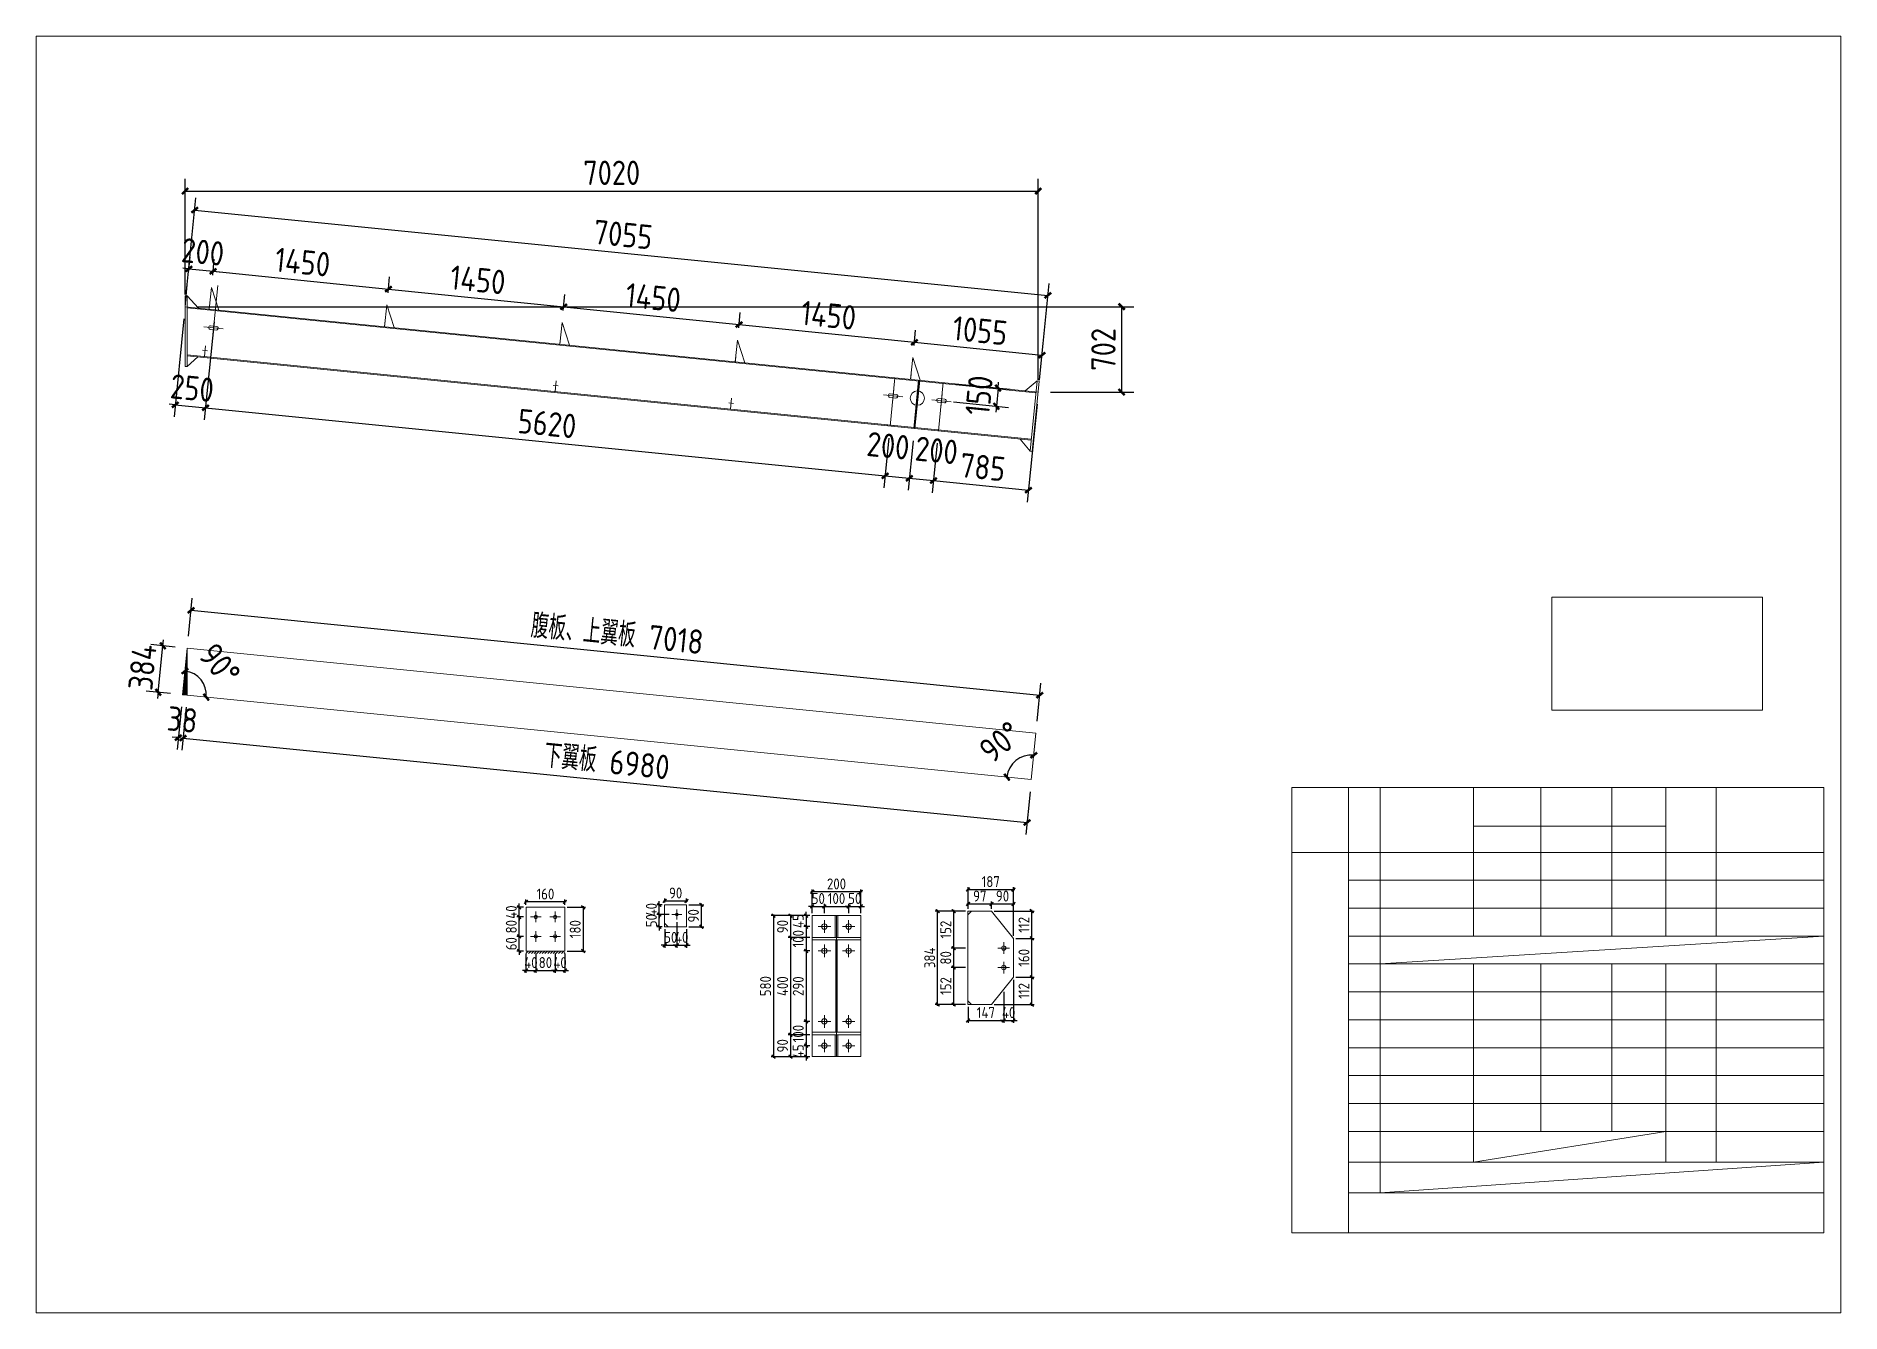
# Model space of a CAD drawing. Extents: x 485428 to 797698, y 56414 to 211814.
# Drawn here: x 718888 to 733738, y 113114 to 123614 of the extents above; entities that cross this region are included whole.
import ezdxf

# ---------------------------------------------------------------- set-up
doc = ezdxf.new("R2010")
doc.units = 0
doc.header["$LTSCALE"] = 1000
doc.header["$MEASUREMENT"] = 0
doc.layers.add('钢架', color=7, linetype='Continuous', lineweight=25)
doc.styles.get("Standard").update_dxf_attribs({"font": 'gbenor.shx', "bigfont": 'gbcbig.shx'})
doc.dimstyles.get("Standard").update_dxf_attribs({"dimscale": 100, "dimtxt": 2, "dimasz": 0.4, "dimexe": 0.5, "dimexo": 1, "dimgap": 0.5, "dimtad": 1, "dimdec": 0, "dimzin": 0, "dimdsep": 46, "dimtxsty": 'Standard', "dimblk": 'ARCHTICK', "dimcen": 0.09, "dimadec": 0, "dimazin": 0, "dimtfac": 1, "dimtdec": 0, "dimtix": 1, "dimtmove": 2, "dimatfit": 3, "dimfxl": 1, "dimtolj": 1, "dimtzin": 0, "dimarcsym": 0})

msp = doc.modelspace()

# ---------------------------------------------------------------- blocks, each defined once
blk = doc.blocks.new('_ArchTick')
at = {"color": 0, "linetype": 'ByBlock', "const_width": 0.4}
blk.add_lwpolyline([(-0.5, -0.5), (0.5, 0.5)], dxfattribs=at)
blk = doc.blocks.new('*D1732')
at = {"color": 3, "lineweight": -2}
for p, q in [((720142, 121667), (720155, 121800)), ((720341, 121647), (720354, 121780)), ((720145, 121700), (720095, 121705)), ((720145, 121700), (720344, 121680)), ((720344, 121680), (720394, 121675))]:
    blk.add_line(p, q, dxfattribs=at)
at = {"layer": 'Defpoints', "color": 0}
for p in [(720344, 121680), (720132, 121568), (720331, 121548)]:
    blk.add_point(p, dxfattribs=at)
at = {"color": 3, "lineweight": -2, "xscale": 50, "yscale": 50, "zscale": 50}
for p, rotation in [((720145, 121700), 354.2225783568036), ((720344, 121680), 174.2225783568036)]:
    blk.add_blockref('_ArchTick', p, dxfattribs=dict(at, rotation=rotation))
at = {"color": 0, "lineweight": 15, "insert": (720260, 121839), "char_height": 200, "attachment_point": 5, "rotation": 354.2226}
blk.add_mtext('\\A1;200', dxfattribs=at)
blk = doc.blocks.new('*D1733')
at = {"color": 3, "lineweight": -2}
for p, q in [((720341, 121647), (720354, 121780)), ((720344, 121680), (721787, 121534)), ((721784, 121503), (721797, 121634))]:
    blk.add_line(p, q, dxfattribs=at)
at = {"layer": 'Defpoints', "color": 0}
for p in [(720331, 121548), (721787, 121534), (721774, 121404)]:
    blk.add_point(p, dxfattribs=at)
at = {"color": 3, "lineweight": -2, "xscale": 50, "yscale": 50, "zscale": 50}
for p, rotation in [((720344, 121680), 174.2225783568161), ((721787, 121534), 354.2225783568161)]:
    blk.add_blockref('_ArchTick', p, dxfattribs=dict(at, rotation=rotation))
at = {"color": 0, "lineweight": 15, "insert": (721081, 121756), "char_height": 200, "attachment_point": 5, "rotation": 354.2226}
blk.add_mtext('\\A1;1450', dxfattribs=at)
blk = doc.blocks.new('*D1734')
at = {"color": 3, "lineweight": -2}
for p, q in [((721784, 121503), (721797, 121634)), ((721787, 121534), (723229, 121388)), ((723226, 121359), (723239, 121488))]:
    blk.add_line(p, q, dxfattribs=at)
at = {"layer": 'Defpoints', "color": 0}
for p in [(721774, 121404), (723229, 121388), (723216, 121259)]:
    blk.add_point(p, dxfattribs=at)
at = {"color": 3, "lineweight": -2, "xscale": 50, "yscale": 50, "zscale": 50}
for p, rotation in [((721787, 121534), 174.2225783568161), ((723229, 121388), 354.2225783568161)]:
    blk.add_blockref('_ArchTick', p, dxfattribs=dict(at, rotation=rotation))
at = {"color": 0, "lineweight": 15, "insert": (722523, 121610), "char_height": 200, "attachment_point": 5, "rotation": 354.2226}
blk.add_mtext('\\A1;1450', dxfattribs=at)
blk = doc.blocks.new('*D1735')
at = {"color": 3, "lineweight": -2}
for p, q in [((723226, 121359), (723239, 121488)), ((723229, 121388), (724672, 121242)), ((724669, 121215), (724682, 121342))]:
    blk.add_line(p, q, dxfattribs=at)
at = {"layer": 'Defpoints', "color": 0}
for p in [(723216, 121259), (724672, 121242), (724659, 121115)]:
    blk.add_point(p, dxfattribs=at)
at = {"color": 3, "lineweight": -2, "xscale": 50, "yscale": 50, "zscale": 50}
for p, rotation in [((723229, 121388), 174.2225783568161), ((724672, 121242), 354.2225783568161)]:
    blk.add_blockref('_ArchTick', p, dxfattribs=dict(at, rotation=rotation))
at = {"color": 0, "lineweight": 15, "insert": (723966, 121464), "char_height": 200, "attachment_point": 5, "rotation": 354.2226}
blk.add_mtext('\\A1;1450', dxfattribs=at)
blk = doc.blocks.new('*D1736')
at = {"color": 3, "lineweight": -2}
for p, q in [((724669, 121215), (724682, 121342)), ((724672, 121242), (726115, 121096)), ((726112, 121070), (726125, 121196))]:
    blk.add_line(p, q, dxfattribs=at)
at = {"layer": 'Defpoints', "color": 0}
for p in [(724659, 121115), (726115, 121096), (726102, 120971)]:
    blk.add_point(p, dxfattribs=at)
at = {"color": 3, "lineweight": -2, "xscale": 50, "yscale": 50, "zscale": 50}
for p, rotation in [((724672, 121242), 174.2225783568161), ((726115, 121096), 354.2225783568161)]:
    blk.add_blockref('_ArchTick', p, dxfattribs=dict(at, rotation=rotation))
at = {"color": 0, "lineweight": 15, "insert": (725408, 121318), "char_height": 200, "attachment_point": 5, "rotation": 354.2226}
blk.add_mtext('\\A1;1450', dxfattribs=at)
blk = doc.blocks.new('*D1737')
at = {"color": 3, "lineweight": -2}
for p, q in [((726112, 121070), (726125, 121196)), ((726115, 121096), (727164, 120990)), ((727144, 120786), (727174, 121090))]:
    blk.add_line(p, q, dxfattribs=at)
at = {"layer": 'Defpoints', "color": 0}
for p in [(726102, 120971), (727164, 120990), (727134, 120687)]:
    blk.add_point(p, dxfattribs=at)
at = {"color": 3, "lineweight": -2, "xscale": 50, "yscale": 50, "zscale": 50}
for p, rotation in [((726115, 121096), 174.2225783568161), ((727164, 120990), 354.2225783568161)]:
    blk.add_blockref('_ArchTick', p, dxfattribs=dict(at, rotation=rotation))
at = {"color": 0, "lineweight": 15, "insert": (726655, 121192), "char_height": 200, "attachment_point": 5, "rotation": 354.2226}
blk.add_mtext('\\A1;1055', dxfattribs=at)
blk = doc.blocks.new('*D1738')
at = {"color": 3, "lineweight": -2}
for p, q in [((720124, 121488), (720203, 122283)), ((720193, 122184), (727213, 121482)), ((727144, 120786), (727223, 121581))]:
    blk.add_line(p, q, dxfattribs=at)
at = {"layer": 'Defpoints', "color": 0}
for p in [(727213, 121482), (720114, 121389), (727134, 120687)]:
    blk.add_point(p, dxfattribs=at)
at = {"color": 3, "lineweight": -2, "xscale": 50, "yscale": 50, "zscale": 50}
for p, rotation in [((720193, 122184), 174.2894068624965), ((727213, 121482), 354.2894068624964)]:
    blk.add_blockref('_ArchTick', p, dxfattribs=dict(at, rotation=rotation))
at = {"color": 0, "lineweight": 15, "insert": (723718, 121982), "char_height": 200, "attachment_point": 5, "rotation": 354.2894}
blk.add_mtext('\\A1;7055', dxfattribs=at)
blk = doc.blocks.new('*D1705')
at = {"color": 3, "lineweight": -2}
for p, q in [((720214, 121389), (727920, 121389)), ((727820, 121389), (727820, 120687)), ((727234, 120687), (727920, 120687))]:
    blk.add_line(p, q, dxfattribs=at)
at = {"layer": 'Defpoints', "color": 0}
for p in [(720114, 121389), (727134, 120687), (727820, 120687)]:
    blk.add_point(p, dxfattribs=at)
at = {"color": 3, "lineweight": -2, "xscale": 50, "yscale": 50, "zscale": 50}
for p, rotation in [((727820, 121389), 90), ((727820, 120687), 270)]:
    blk.add_blockref('_ArchTick', p, dxfattribs=dict(at, rotation=rotation))
at = {"color": 0, "lineweight": 15, "insert": (727670, 121038), "char_height": 200, "attachment_point": 5, "rotation": 90}
blk.add_mtext('\\A1;702', dxfattribs=at)
blk = doc.blocks.new('*D1706')
at = {"color": 3, "lineweight": -2}
for p, q in [((720114, 121489), (720114, 122440)), ((727134, 120787), (727134, 122440)), ((720114, 122340), (727134, 122340))]:
    blk.add_line(p, q, dxfattribs=at)
at = {"layer": 'Defpoints', "color": 0}
for p in [(727134, 122340), (720114, 121389), (727134, 120687)]:
    blk.add_point(p, dxfattribs=at)
at = {"color": 3, "lineweight": -2, "xscale": 50, "yscale": 50, "zscale": 50, "rotation": 180}
blk.add_blockref('_ArchTick', (720114, 122340), dxfattribs=at)
at = {"color": 3, "lineweight": -2, "xscale": 50, "yscale": 50, "zscale": 50}
blk.add_blockref('_ArchTick', (727134, 122340), dxfattribs=at)
at = {"color": 0, "lineweight": 15, "insert": (723624, 122490), "char_height": 200, "attachment_point": 5}
blk.add_mtext('\\A1;7020', dxfattribs=at)
blk = doc.blocks.new('*D1739')
at = {"color": 3, "lineweight": -2}
for p, q in [((720104, 121289), (720023, 120483)), ((720353, 121264), (720272, 120458)), ((720033, 120582), (719983, 120587)), ((720033, 120582), (720282, 120558)), ((720282, 120558), (720332, 120553))]:
    blk.add_line(p, q, dxfattribs=at)
at = {"layer": 'Defpoints', "color": 0}
for p in [(720114, 121389), (720362, 121364), (720282, 120558)]:
    blk.add_point(p, dxfattribs=at)
at = {"color": 3, "lineweight": -2, "xscale": 50, "yscale": 50, "zscale": 50}
for p, rotation in [((720033, 120582), 354.2894068624977), ((720282, 120558), 174.2894068624977)]:
    blk.add_blockref('_ArchTick', p, dxfattribs=dict(at, rotation=rotation))
at = {"color": 0, "lineweight": 15, "insert": (720172, 120719), "char_height": 200, "attachment_point": 5, "rotation": 354.2894}
blk.add_mtext('\\A1;250', dxfattribs=at)
blk = doc.blocks.new('*D1740')
at = {"color": 3, "lineweight": -2}
for p, q in [((720353, 121264), (720272, 120458)), ((720282, 120558), (725874, 119998)), ((725905, 120307), (725864, 119899))]:
    blk.add_line(p, q, dxfattribs=at)
at = {"layer": 'Defpoints', "color": 0}
for p in [(720362, 121364), (725915, 120407), (725874, 119998)]:
    blk.add_point(p, dxfattribs=at)
at = {"color": 3, "lineweight": -2, "xscale": 50, "yscale": 50, "zscale": 50}
for p, rotation in [((720282, 120558), 174.2894068625288), ((725874, 119998), 354.2894068625288)]:
    blk.add_blockref('_ArchTick', p, dxfattribs=dict(at, rotation=rotation))
at = {"color": 0, "lineweight": 15, "insert": (723093, 120427), "char_height": 200, "attachment_point": 5, "rotation": 354.2894}
blk.add_mtext('\\A1;5620', dxfattribs=at)
blk = doc.blocks.new('*D1741')
at = {"color": 3, "lineweight": -2}
for p, q in [((725905, 120307), (725864, 119899)), ((726104, 120287), (726063, 119879)), ((725874, 119998), (726073, 119978))]:
    blk.add_line(p, q, dxfattribs=at)
at = {"layer": 'Defpoints', "color": 0}
for p in [(725915, 120407), (726114, 120387), (726073, 119978)]:
    blk.add_point(p, dxfattribs=at)
at = {"color": 3, "lineweight": -2, "xscale": 50, "yscale": 50, "zscale": 50}
for p, rotation in [((725874, 119998), 174.2894068625288), ((726073, 119978), 354.2894068625288)]:
    blk.add_blockref('_ArchTick', p, dxfattribs=dict(at, rotation=rotation))
at = {"color": 0, "lineweight": 15, "insert": (725899, 120245), "char_height": 200, "attachment_point": 5, "rotation": 354.2894}
blk.add_mtext('\\A1;200', dxfattribs=at)
blk = doc.blocks.new('*D1742')
at = {"color": 3, "lineweight": -2}
for p, q in [((726104, 120287), (726063, 119879)), ((726303, 120267), (726262, 119859)), ((726073, 119978), (726272, 119959))]:
    blk.add_line(p, q, dxfattribs=at)
at = {"layer": 'Defpoints', "color": 0}
for p in [(726114, 120387), (726313, 120367), (726272, 119959)]:
    blk.add_point(p, dxfattribs=at)
at = {"color": 3, "lineweight": -2, "xscale": 50, "yscale": 50, "zscale": 50}
for p, rotation in [((726073, 119978), 174.2894068625288), ((726272, 119959), 354.2894068625288)]:
    blk.add_blockref('_ArchTick', p, dxfattribs=dict(at, rotation=rotation))
at = {"color": 0, "lineweight": 15, "insert": (726297, 120207), "char_height": 200, "attachment_point": 5, "rotation": 354.2894}
blk.add_mtext('\\A1;200', dxfattribs=at)
blk = doc.blocks.new('*D1743')
at = {"color": 3, "lineweight": -2}
for p, q in [((727124, 120587), (727043, 119781)), ((726303, 120267), (726262, 119859)), ((726272, 119959), (727053, 119880))]:
    blk.add_line(p, q, dxfattribs=at)
at = {"layer": 'Defpoints', "color": 0}
for p in [(727134, 120687), (726313, 120367), (727053, 119880)]:
    blk.add_point(p, dxfattribs=at)
at = {"color": 3, "lineweight": -2, "xscale": 50, "yscale": 50, "zscale": 50}
for p, rotation in [((726272, 119959), 174.2894068625288), ((727053, 119880), 354.2894068625288)]:
    blk.add_blockref('_ArchTick', p, dxfattribs=dict(at, rotation=rotation))
at = {"color": 0, "lineweight": 15, "insert": (726677, 120069), "char_height": 200, "attachment_point": 5, "rotation": 354.2894}
blk.add_mtext('\\A1;785', dxfattribs=at)
blk = doc.blocks.new('*D1744')
at = {"color": 0, "lineweight": -2}
blk.add_arc((720094, 118198), 195, 354.2894, 84.2894, dxfattribs=at)
at = {"layer": 'Defpoints', "color": 0}
for p in [(720132, 118580), (720271, 118278), (720094, 118198), (720132, 118194), (727077, 117500)]:
    blk.add_point(p, dxfattribs=at)
at = {"color": 0, "lineweight": -2, "xscale": 50, "yscale": 50, "zscale": 50}
for p, rotation in [((720113, 118392), 174.2894068624981), ((720288, 118178), 264.2894068624986)]:
    blk.add_blockref('_ArchTick', p, dxfattribs=dict(at, rotation=rotation))
at = {"color": 0, "lineweight": 15, "insert": (720399, 118448), "char_height": 200, "attachment_point": 5, "rotation": 309.2894}
blk.add_mtext('\\A1;90°', dxfattribs=at)
blk = doc.blocks.new('*D1745')
at = {"color": 3, "lineweight": -2}
for p, q in [((720142, 118679), (720173, 118991)), ((720163, 118892), (727146, 118194)), ((727125, 117981), (727156, 118293))]:
    blk.add_line(p, q, dxfattribs=at)
at = {"layer": 'Defpoints', "color": 0}
for p in [(720132, 118580), (727146, 118194), (727115, 117882)]:
    blk.add_point(p, dxfattribs=at)
at = {"color": 3, "lineweight": -2, "xscale": 50, "yscale": 50, "zscale": 50}
for p, rotation in [((720163, 118892), 174.2894068625007), ((727146, 118194), 354.2894068625007)]:
    blk.add_blockref('_ArchTick', p, dxfattribs=dict(at, rotation=rotation))
at = {"color": 0, "lineweight": 15, "insert": (723670, 118699), "char_height": 200, "attachment_point": 5, "rotation": 354.2894}
blk.add_mtext('\\A1;腹板、上翼板 7018', dxfattribs=at)
blk = doc.blocks.new('*D1746')
at = {"color": 3, "lineweight": -2}
for p, q in [((720084, 118098), (720048, 117746)), ((720122, 118095), (720087, 117742)), ((720058, 117845), (720009, 117850)), ((720058, 117845), (720097, 117841)), ((720097, 117841), (720146, 117836))]:
    blk.add_line(p, q, dxfattribs=at)
at = {"layer": 'Defpoints', "color": 0}
for p in [(720094, 118198), (720132, 118194), (720097, 117841)]:
    blk.add_point(p, dxfattribs=at)
at = {"color": 3, "lineweight": -2, "xscale": 50, "yscale": 50, "zscale": 50}
for p, rotation in [((720058, 117845), 354.2894068624398), ((720097, 117841), 174.2894068624399)]:
    blk.add_blockref('_ArchTick', p, dxfattribs=dict(at, rotation=rotation))
at = {"color": 0, "lineweight": 15, "insert": (720092, 117993), "char_height": 200, "attachment_point": 5, "rotation": 354.2894}
blk.add_mtext('\\A1;38', dxfattribs=at)
blk = doc.blocks.new('*D1747')
at = {"color": 3, "lineweight": -2}
for p, q in [((720122, 118095), (720087, 117742)), ((720097, 117841), (727042, 117147)), ((727067, 117400), (727032, 117047))]:
    blk.add_line(p, q, dxfattribs=at)
at = {"layer": 'Defpoints', "color": 0}
for p in [(720132, 118194), (727077, 117500), (727042, 117147)]:
    blk.add_point(p, dxfattribs=at)
at = {"color": 3, "lineweight": -2, "xscale": 50, "yscale": 50, "zscale": 50}
for p, rotation in [((720097, 117841), 174.2894068624241), ((727042, 117147), 354.2894068624241)]:
    blk.add_blockref('_ArchTick', p, dxfattribs=dict(at, rotation=rotation))
at = {"color": 0, "lineweight": 15, "insert": (723585, 117650), "char_height": 200, "attachment_point": 5, "rotation": 354.2894}
blk.add_mtext('\\A1;下翼板 6980', dxfattribs=at)
blk = doc.blocks.new('*D1748')
at = {"color": 3, "lineweight": -2}
for p, q in [((720032, 118590), (719832, 118610)), ((719893, 118218), (719931, 118600)), ((719931, 118600), (719936, 118650)), ((719994, 118208), (719794, 118228)), ((719893, 118218), (719888, 118168))]:
    blk.add_line(p, q, dxfattribs=at)
at = {"layer": 'Defpoints', "color": 0}
for p in [(719931, 118600), (720132, 118580), (720094, 118198)]:
    blk.add_point(p, dxfattribs=at)
at = {"color": 3, "lineweight": -2, "xscale": 50, "yscale": 50, "zscale": 50}
for p, rotation in [((719931, 118600), 264.2894068625095), ((719893, 118218), 84.28940686250944)]:
    blk.add_blockref('_ArchTick', p, dxfattribs=dict(at, rotation=rotation))
at = {"color": 0, "lineweight": 15, "insert": (719763, 118424), "char_height": 200, "attachment_point": 5, "rotation": 84.2894}
blk.add_mtext('\\A1;384', dxfattribs=at)
blk = doc.blocks.new('*D1707')
at = {"color": 3, "lineweight": -2}
for p, q in [((722919, 116070), (722919, 115910)), ((722999, 116070), (722999, 115910)), ((722919, 115930), (722889, 115930)), ((722919, 115930), (722999, 115930)), ((722999, 115930), (723029, 115930))]:
    blk.add_line(p, q, dxfattribs=at)
at = {"layer": 'Defpoints', "color": 0}
for p in [(722919, 116090), (722999, 116090), (722999, 115930)]:
    blk.add_point(p, dxfattribs=at)
at = {"color": 3, "lineweight": -2, "xscale": 30, "yscale": 30, "zscale": 30}
blk.add_blockref('_ArchTick', (722919, 115930), dxfattribs=at)
at = {"color": 3, "lineweight": -2, "xscale": 30, "yscale": 30, "zscale": 30, "rotation": 180}
blk.add_blockref('_ArchTick', (722999, 115930), dxfattribs=at)
at = {"color": 0, "lineweight": 15, "insert": (722959, 115995), "char_height": 90, "attachment_point": 5}
blk.add_mtext('\\A1;40', dxfattribs=at)
blk = doc.blocks.new('*D1691')
at = {"color": 3, "lineweight": -2}
for p, q in [((722999, 116070), (722999, 115910)), ((723159, 116070), (723159, 115910)), ((722989, 115930), (723169, 115930))]:
    blk.add_line(p, q, dxfattribs=at)
at = {"layer": 'Defpoints', "color": 0}
for p in [(722999, 116090), (723159, 116090), (723159, 115930)]:
    blk.add_point(p, dxfattribs=at)
at = {"color": 3, "lineweight": -2, "xscale": 30, "yscale": 30, "zscale": 30, "rotation": 180}
blk.add_blockref('_ArchTick', (722999, 115930), dxfattribs=at)
at = {"color": 3, "lineweight": -2, "xscale": 30, "yscale": 30, "zscale": 30}
blk.add_blockref('_ArchTick', (723159, 115930), dxfattribs=at)
at = {"color": 0, "lineweight": 15, "insert": (723079, 115995), "char_height": 90, "attachment_point": 5}
blk.add_mtext('\\A1;80', dxfattribs=at)
blk = doc.blocks.new('*D1692')
at = {"color": 3, "lineweight": -2}
for p, q in [((723159, 116070), (723159, 115910)), ((723239, 116070), (723239, 115910)), ((723159, 115930), (723129, 115930)), ((723159, 115930), (723239, 115930)), ((723239, 115930), (723269, 115930))]:
    blk.add_line(p, q, dxfattribs=at)
at = {"layer": 'Defpoints', "color": 0}
for p in [(723159, 116090), (723239, 116090), (723239, 115930)]:
    blk.add_point(p, dxfattribs=at)
at = {"color": 3, "lineweight": -2, "xscale": 30, "yscale": 30, "zscale": 30}
blk.add_blockref('_ArchTick', (723159, 115930), dxfattribs=at)
at = {"color": 3, "lineweight": -2, "xscale": 30, "yscale": 30, "zscale": 30, "rotation": 180}
blk.add_blockref('_ArchTick', (723239, 115930), dxfattribs=at)
at = {"color": 0, "lineweight": 15, "insert": (723199, 115995), "char_height": 90, "attachment_point": 5}
blk.add_mtext('\\A1;40', dxfattribs=at)
blk = doc.blocks.new('*D1693')
at = {"color": 3, "lineweight": -2}
for p, q in [((722899, 116210), (722843, 116210)), ((722863, 116210), (722863, 116240)), ((722863, 116090), (722863, 116210)), ((722899, 116090), (722843, 116090)), ((722863, 116090), (722863, 116060))]:
    blk.add_line(p, q, dxfattribs=at)
at = {"layer": 'Defpoints', "color": 0}
for p in [(722863, 116210), (722919, 116210), (722919, 116090)]:
    blk.add_point(p, dxfattribs=at)
at = {"color": 3, "lineweight": -2, "xscale": 30, "yscale": 30, "zscale": 30}
for p, rotation in [((722863, 116210), 270), ((722863, 116090), 90)]:
    blk.add_blockref('_ArchTick', p, dxfattribs=dict(at, rotation=rotation))
at = {"color": 0, "lineweight": 15, "insert": (722798, 116150), "char_height": 90, "attachment_point": 5, "rotation": 90}
blk.add_mtext('\\A1;60', dxfattribs=at)
blk = doc.blocks.new('*D1694')
at = {"color": 3, "lineweight": -2}
for p, q in [((722899, 116370), (722843, 116370)), ((722863, 116200), (722863, 116380)), ((722899, 116210), (722843, 116210))]:
    blk.add_line(p, q, dxfattribs=at)
at = {"layer": 'Defpoints', "color": 0}
for p in [(722863, 116370), (722919, 116370), (722919, 116210)]:
    blk.add_point(p, dxfattribs=at)
at = {"color": 3, "lineweight": -2, "xscale": 30, "yscale": 30, "zscale": 30}
for p, rotation in [((722863, 116370), 90), ((722863, 116210), 270)]:
    blk.add_blockref('_ArchTick', p, dxfattribs=dict(at, rotation=rotation))
at = {"color": 0, "lineweight": 15, "insert": (722798, 116290), "char_height": 90, "attachment_point": 5, "rotation": 90}
blk.add_mtext('\\A1;80', dxfattribs=at)
blk = doc.blocks.new('*D1708')
at = {"color": 3, "lineweight": -2}
for p, q in [((722899, 116450), (722843, 116450)), ((722863, 116450), (722863, 116480)), ((722863, 116370), (722863, 116450)), ((722899, 116370), (722843, 116370)), ((722863, 116370), (722863, 116340))]:
    blk.add_line(p, q, dxfattribs=at)
at = {"layer": 'Defpoints', "color": 0}
for p in [(722863, 116450), (722919, 116450), (722919, 116370)]:
    blk.add_point(p, dxfattribs=at)
at = {"color": 3, "lineweight": -2, "xscale": 30, "yscale": 30, "zscale": 30}
for p, rotation in [((722863, 116450), 270), ((722863, 116370), 90)]:
    blk.add_blockref('_ArchTick', p, dxfattribs=dict(at, rotation=rotation))
at = {"color": 0, "lineweight": 15, "insert": (722798, 116410), "char_height": 90, "attachment_point": 5, "rotation": 90}
blk.add_mtext('\\A1;40', dxfattribs=at)
blk = doc.blocks.new('*D1709')
at = {"color": 3, "lineweight": -2}
for p, q in [((723249, 116494), (722909, 116494)), ((722919, 116470), (722919, 116514)), ((723239, 116470), (723239, 116514))]:
    blk.add_line(p, q, dxfattribs=at)
at = {"layer": 'Defpoints', "color": 0}
for p in [(722919, 116494), (722919, 116450), (723239, 116450)]:
    blk.add_point(p, dxfattribs=at)
at = {"color": 3, "lineweight": -2, "xscale": 30, "yscale": 30, "zscale": 30, "rotation": 180}
blk.add_blockref('_ArchTick', (722919, 116494), dxfattribs=at)
at = {"color": 3, "lineweight": -2, "xscale": 30, "yscale": 30, "zscale": 30}
blk.add_blockref('_ArchTick', (723239, 116494), dxfattribs=at)
at = {"color": 0, "lineweight": 15, "insert": (723079, 116559), "char_height": 90, "attachment_point": 5}
blk.add_mtext('\\A1;160', dxfattribs=at)
blk = doc.blocks.new('*D1695')
at = {"color": 3, "lineweight": -2}
for p, q in [((723259, 116450), (723409, 116450)), ((723389, 116460), (723389, 116080)), ((723259, 116090), (723409, 116090))]:
    blk.add_line(p, q, dxfattribs=at)
at = {"layer": 'Defpoints', "color": 0}
for p in [(723239, 116450), (723239, 116090), (723389, 116090)]:
    blk.add_point(p, dxfattribs=at)
at = {"color": 3, "lineweight": -2, "xscale": 30, "yscale": 30, "zscale": 30}
for p, rotation in [((723389, 116450), 90), ((723389, 116090), 270)]:
    blk.add_blockref('_ArchTick', p, dxfattribs=dict(at, rotation=rotation))
at = {"color": 0, "lineweight": 15, "insert": (723324, 116270), "char_height": 90, "attachment_point": 5, "rotation": 90}
blk.add_mtext('\\A1;180', dxfattribs=at)
blk = doc.blocks.new('*D1710')
at = {"color": 3, "lineweight": -2}
for p, q in [((724160, 116328), (724160, 116117)), ((724060, 116137), (724030, 116137)), ((724060, 116270), (724060, 116117)), ((724060, 116137), (724160, 116137)), ((724160, 116137), (724190, 116137))]:
    blk.add_line(p, q, dxfattribs=at)
at = {"layer": 'Defpoints', "color": 0}
for p in [(724060, 116290), (724160, 116348), (724160, 116137)]:
    blk.add_point(p, dxfattribs=at)
at = {"color": 3, "lineweight": -2, "xscale": 30, "yscale": 30, "zscale": 30}
blk.add_blockref('_ArchTick', (724060, 116137), dxfattribs=at)
at = {"color": 3, "lineweight": -2, "xscale": 30, "yscale": 30, "zscale": 30, "rotation": 180}
blk.add_blockref('_ArchTick', (724160, 116137), dxfattribs=at)
at = {"color": 0, "lineweight": 15, "insert": (724110, 116202), "char_height": 90, "attachment_point": 5}
blk.add_mtext('\\A1;50', dxfattribs=at)
blk = doc.blocks.new('*D1711')
at = {"color": 3, "lineweight": -2}
for p, q in [((724160, 116328), (724160, 116117)), ((724160, 116137), (724130, 116137)), ((724160, 116137), (724240, 116137)), ((724240, 116270), (724240, 116117)), ((724240, 116137), (724270, 116137))]:
    blk.add_line(p, q, dxfattribs=at)
at = {"layer": 'Defpoints', "color": 0}
for p in [(724160, 116348), (724240, 116290), (724240, 116137)]:
    blk.add_point(p, dxfattribs=at)
at = {"color": 3, "lineweight": -2, "xscale": 30, "yscale": 30, "zscale": 30}
blk.add_blockref('_ArchTick', (724160, 116137), dxfattribs=at)
at = {"color": 3, "lineweight": -2, "xscale": 30, "yscale": 30, "zscale": 30, "rotation": 180}
blk.add_blockref('_ArchTick', (724240, 116137), dxfattribs=at)
at = {"color": 0, "lineweight": 15, "insert": (724200, 116202), "char_height": 90, "attachment_point": 5}
blk.add_mtext('\\A1;40', dxfattribs=at)
blk = doc.blocks.new('*D1712')
at = {"color": 3, "lineweight": -2}
for p, q in [((724098, 116390), (723996, 116390)), ((724040, 116290), (723996, 116290)), ((724016, 116390), (724016, 116420)), ((724016, 116290), (724016, 116390)), ((724016, 116290), (724016, 116260))]:
    blk.add_line(p, q, dxfattribs=at)
at = {"layer": 'Defpoints', "color": 0}
for p in [(724016, 116390), (724060, 116290), (724118, 116390)]:
    blk.add_point(p, dxfattribs=at)
at = {"color": 3, "lineweight": -2, "xscale": 30, "yscale": 30, "zscale": 30}
for p, rotation in [((724016, 116390), 270), ((724016, 116290), 90)]:
    blk.add_blockref('_ArchTick', p, dxfattribs=dict(at, rotation=rotation))
at = {"color": 0, "lineweight": 15, "insert": (723951, 116340), "char_height": 90, "attachment_point": 5, "rotation": 90}
blk.add_mtext('\\A1;50', dxfattribs=at)
blk = doc.blocks.new('*D1713')
at = {"color": 3, "lineweight": -2}
for p, q in [((724040, 116470), (723996, 116470)), ((724016, 116470), (724016, 116500)), ((724016, 116390), (724016, 116470)), ((724098, 116390), (723996, 116390)), ((724016, 116390), (724016, 116360))]:
    blk.add_line(p, q, dxfattribs=at)
at = {"layer": 'Defpoints', "color": 0}
for p in [(724016, 116470), (724060, 116470), (724118, 116390)]:
    blk.add_point(p, dxfattribs=at)
at = {"color": 3, "lineweight": -2, "xscale": 30, "yscale": 30, "zscale": 30}
for p, rotation in [((724016, 116470), 270), ((724016, 116390), 90)]:
    blk.add_blockref('_ArchTick', p, dxfattribs=dict(at, rotation=rotation))
at = {"color": 0, "lineweight": 15, "insert": (723951, 116430), "char_height": 90, "attachment_point": 5, "rotation": 90}
blk.add_mtext('\\A1;40', dxfattribs=at)
blk = doc.blocks.new('*D1714')
at = {"color": 3, "lineweight": -2}
for p, q in [((724050, 116502), (724250, 116502)), ((724060, 116490), (724060, 116522)), ((724240, 116490), (724240, 116522))]:
    blk.add_line(p, q, dxfattribs=at)
at = {"layer": 'Defpoints', "color": 0}
for p in [(724060, 116470), (724240, 116502), (724240, 116470)]:
    blk.add_point(p, dxfattribs=at)
at = {"color": 3, "lineweight": -2, "xscale": 30, "yscale": 30, "zscale": 30, "rotation": 180}
blk.add_blockref('_ArchTick', (724060, 116502), dxfattribs=at)
at = {"color": 3, "lineweight": -2, "xscale": 30, "yscale": 30, "zscale": 30}
blk.add_blockref('_ArchTick', (724240, 116502), dxfattribs=at)
at = {"color": 0, "lineweight": 15, "insert": (724150, 116567), "char_height": 90, "attachment_point": 5}
blk.add_mtext('\\A1;90', dxfattribs=at)
blk = doc.blocks.new('*D1715')
at = {"color": 3, "lineweight": -2}
for p, q in [((724260, 116470), (724382, 116470)), ((724362, 116280), (724362, 116480)), ((724260, 116290), (724382, 116290))]:
    blk.add_line(p, q, dxfattribs=at)
at = {"layer": 'Defpoints', "color": 0}
for p in [(724240, 116470), (724362, 116470), (724240, 116290)]:
    blk.add_point(p, dxfattribs=at)
at = {"color": 3, "lineweight": -2, "xscale": 30, "yscale": 30, "zscale": 30}
for p, rotation in [((724362, 116470), 90), ((724362, 116290), 270)]:
    blk.add_blockref('_ArchTick', p, dxfattribs=dict(at, rotation=rotation))
at = {"color": 0, "lineweight": 15, "insert": (724297, 116380), "char_height": 90, "attachment_point": 5, "rotation": 90}
blk.add_mtext('\\A1;90', dxfattribs=at)
blk = doc.blocks.new('*D1716')
at = {"color": 3, "lineweight": -2}
for p, q in [((725274, 116457), (725244, 116457)), ((725274, 116401), (725274, 116477)), ((725274, 116457), (725374, 116457)), ((725374, 116401), (725374, 116477)), ((725374, 116457), (725404, 116457))]:
    blk.add_line(p, q, dxfattribs=at)
at = {"layer": 'Defpoints', "color": 0}
for p in [(725374, 116457), (725274, 116381), (725374, 116381)]:
    blk.add_point(p, dxfattribs=at)
at = {"color": 3, "lineweight": -2, "xscale": 30, "yscale": 30, "zscale": 30}
blk.add_blockref('_ArchTick', (725274, 116457), dxfattribs=at)
at = {"color": 3, "lineweight": -2, "xscale": 30, "yscale": 30, "zscale": 30, "rotation": 180}
blk.add_blockref('_ArchTick', (725374, 116457), dxfattribs=at)
at = {"color": 0, "lineweight": 15, "insert": (725324, 116522), "char_height": 90, "attachment_point": 5}
blk.add_mtext('\\A1;50', dxfattribs=at)
blk = doc.blocks.new('*D1696')
at = {"color": 3, "lineweight": -2}
for p, q in [((725364, 116457), (725584, 116457)), ((725374, 116401), (725374, 116477)), ((725574, 116401), (725574, 116477))]:
    blk.add_line(p, q, dxfattribs=at)
at = {"layer": 'Defpoints', "color": 0}
for p in [(725574, 116457), (725374, 116381), (725574, 116381)]:
    blk.add_point(p, dxfattribs=at)
at = {"color": 3, "lineweight": -2, "xscale": 30, "yscale": 30, "zscale": 30, "rotation": 180}
blk.add_blockref('_ArchTick', (725374, 116457), dxfattribs=at)
at = {"color": 3, "lineweight": -2, "xscale": 30, "yscale": 30, "zscale": 30}
blk.add_blockref('_ArchTick', (725574, 116457), dxfattribs=at)
at = {"color": 0, "lineweight": 15, "insert": (725474, 116522), "char_height": 90, "attachment_point": 5}
blk.add_mtext('\\A1;100', dxfattribs=at)
blk = doc.blocks.new('*D1717')
at = {"color": 3, "lineweight": -2}
for p, q in [((725574, 116457), (725544, 116457)), ((725574, 116401), (725574, 116477)), ((725574, 116457), (725674, 116457)), ((725674, 116401), (725674, 116477)), ((725674, 116457), (725704, 116457))]:
    blk.add_line(p, q, dxfattribs=at)
at = {"layer": 'Defpoints', "color": 0}
for p in [(725674, 116457), (725574, 116381), (725674, 116381)]:
    blk.add_point(p, dxfattribs=at)
at = {"color": 3, "lineweight": -2, "xscale": 30, "yscale": 30, "zscale": 30}
blk.add_blockref('_ArchTick', (725574, 116457), dxfattribs=at)
at = {"color": 3, "lineweight": -2, "xscale": 30, "yscale": 30, "zscale": 30, "rotation": 180}
blk.add_blockref('_ArchTick', (725674, 116457), dxfattribs=at)
at = {"color": 0, "lineweight": 15, "insert": (725624, 116522), "char_height": 90, "attachment_point": 5}
blk.add_mtext('\\A1;50', dxfattribs=at)
blk = doc.blocks.new('*D1697')
at = {"color": 3, "lineweight": -2}
for p, q in [((725254, 116381), (725204, 116381)), ((725254, 116291), (725204, 116291)), ((725224, 116381), (725224, 116411)), ((725224, 116381), (725224, 116291)), ((725224, 116291), (725224, 116261))]:
    blk.add_line(p, q, dxfattribs=at)
at = {"layer": 'Defpoints', "color": 0}
for p in [(725224, 116291), (725274, 116381), (725274, 116291)]:
    blk.add_point(p, dxfattribs=at)
at = {"color": 3, "lineweight": -2, "xscale": 30, "yscale": 30, "zscale": 30}
for p, rotation in [((725224, 116381), 270), ((725224, 116291), 90)]:
    blk.add_blockref('_ArchTick', p, dxfattribs=dict(at, rotation=rotation))
at = {"color": 0, "lineweight": 15, "insert": (725159, 116336), "char_height": 90, "attachment_point": 5, "rotation": 90}
blk.add_mtext('\\A1;45', dxfattribs=at)
blk = doc.blocks.new('*D1698')
at = {"color": 3, "lineweight": -2}
for p, q in [((725254, 116291), (725204, 116291)), ((725224, 116301), (725224, 116081)), ((725254, 116091), (725204, 116091))]:
    blk.add_line(p, q, dxfattribs=at)
at = {"layer": 'Defpoints', "color": 0}
for p in [(725274, 116291), (725224, 116091), (725274, 116091)]:
    blk.add_point(p, dxfattribs=at)
at = {"color": 3, "lineweight": -2, "xscale": 30, "yscale": 30, "zscale": 30}
for p, rotation in [((725224, 116291), 90), ((725224, 116091), 270)]:
    blk.add_blockref('_ArchTick', p, dxfattribs=dict(at, rotation=rotation))
at = {"color": 0, "lineweight": 15, "insert": (725159, 116191), "char_height": 90, "attachment_point": 5, "rotation": 90}
blk.add_mtext('\\A1;100', dxfattribs=at)
blk = doc.blocks.new('*D1699')
at = {"color": 3, "lineweight": -2}
for p, q in [((725254, 116091), (725204, 116091)), ((725224, 116101), (725224, 115501)), ((725254, 115511), (725204, 115511))]:
    blk.add_line(p, q, dxfattribs=at)
at = {"layer": 'Defpoints', "color": 0}
for p in [(725274, 116091), (725224, 115511), (725274, 115511)]:
    blk.add_point(p, dxfattribs=at)
at = {"color": 3, "lineweight": -2, "xscale": 30, "yscale": 30, "zscale": 30}
for p, rotation in [((725224, 116091), 90), ((725224, 115511), 270)]:
    blk.add_blockref('_ArchTick', p, dxfattribs=dict(at, rotation=rotation))
at = {"color": 0, "lineweight": 15, "insert": (725159, 115801), "char_height": 90, "attachment_point": 5, "rotation": 90}
blk.add_mtext('\\A1;290', dxfattribs=at)
blk = doc.blocks.new('*D1700')
at = {"color": 3, "lineweight": -2}
for p, q in [((725254, 115511), (725204, 115511)), ((725224, 115521), (725224, 115301)), ((725254, 115311), (725204, 115311))]:
    blk.add_line(p, q, dxfattribs=at)
at = {"layer": 'Defpoints', "color": 0}
for p in [(725274, 115511), (725224, 115311), (725274, 115311)]:
    blk.add_point(p, dxfattribs=at)
at = {"color": 3, "lineweight": -2, "xscale": 30, "yscale": 30, "zscale": 30}
for p, rotation in [((725224, 115511), 90), ((725224, 115311), 270)]:
    blk.add_blockref('_ArchTick', p, dxfattribs=dict(at, rotation=rotation))
at = {"color": 0, "lineweight": 15, "insert": (725159, 115411), "char_height": 90, "attachment_point": 5, "rotation": 90}
blk.add_mtext('\\A1;100', dxfattribs=at)
blk = doc.blocks.new('*D1701')
at = {"color": 3, "lineweight": -2}
for p, q in [((725254, 115311), (725204, 115311)), ((725224, 115311), (725224, 115341)), ((725224, 115311), (725224, 115221)), ((725254, 115221), (725204, 115221)), ((725224, 115221), (725224, 115191))]:
    blk.add_line(p, q, dxfattribs=at)
at = {"layer": 'Defpoints', "color": 0}
for p in [(725274, 115311), (725224, 115221), (725274, 115221)]:
    blk.add_point(p, dxfattribs=at)
at = {"color": 3, "lineweight": -2, "xscale": 30, "yscale": 30, "zscale": 30}
for p, rotation in [((725224, 115311), 270), ((725224, 115221), 90)]:
    blk.add_blockref('_ArchTick', p, dxfattribs=dict(at, rotation=rotation))
at = {"color": 0, "lineweight": 15, "insert": (725159, 115266), "char_height": 90, "attachment_point": 5, "rotation": 90}
blk.add_mtext('\\A1;45', dxfattribs=at)
blk = doc.blocks.new('*D1718')
at = {"color": 3, "lineweight": -2}
for p, q in [((725254, 116381), (725075, 116381)), ((725095, 116391), (725095, 116191)), ((725254, 116201), (725075, 116201))]:
    blk.add_line(p, q, dxfattribs=at)
at = {"layer": 'Defpoints', "color": 0}
for p in [(725274, 116381), (725095, 116201), (725274, 116201)]:
    blk.add_point(p, dxfattribs=at)
at = {"color": 3, "lineweight": -2, "xscale": 30, "yscale": 30, "zscale": 30}
for p, rotation in [((725095, 116381), 90), ((725095, 116201), 270)]:
    blk.add_blockref('_ArchTick', p, dxfattribs=dict(at, rotation=rotation))
at = {"color": 0, "lineweight": 15, "insert": (725030, 116291), "char_height": 90, "attachment_point": 5, "rotation": 90}
blk.add_mtext('\\A1;90', dxfattribs=at)
blk = doc.blocks.new('*D1719')
at = {"color": 3, "lineweight": -2}
for p, q in [((725254, 116201), (725075, 116201)), ((725095, 116211), (725095, 115391)), ((725254, 115401), (725075, 115401))]:
    blk.add_line(p, q, dxfattribs=at)
at = {"layer": 'Defpoints', "color": 0}
for p in [(725274, 116201), (725095, 115401), (725274, 115401)]:
    blk.add_point(p, dxfattribs=at)
at = {"color": 3, "lineweight": -2, "xscale": 30, "yscale": 30, "zscale": 30}
for p, rotation in [((725095, 116201), 90), ((725095, 115401), 270)]:
    blk.add_blockref('_ArchTick', p, dxfattribs=dict(at, rotation=rotation))
at = {"color": 0, "lineweight": 15, "insert": (725030, 115801), "char_height": 90, "attachment_point": 5, "rotation": 90}
blk.add_mtext('\\A1;400', dxfattribs=at)
blk = doc.blocks.new('*D1720')
at = {"color": 3, "lineweight": -2}
for p, q in [((725254, 115401), (725075, 115401)), ((725095, 115411), (725095, 115211)), ((725254, 115221), (725075, 115221))]:
    blk.add_line(p, q, dxfattribs=at)
at = {"layer": 'Defpoints', "color": 0}
for p in [(725274, 115401), (725095, 115221), (725274, 115221)]:
    blk.add_point(p, dxfattribs=at)
at = {"color": 3, "lineweight": -2, "xscale": 30, "yscale": 30, "zscale": 30}
for p, rotation in [((725095, 115401), 90), ((725095, 115221), 270)]:
    blk.add_blockref('_ArchTick', p, dxfattribs=dict(at, rotation=rotation))
at = {"color": 0, "lineweight": 15, "insert": (725030, 115311), "char_height": 90, "attachment_point": 5, "rotation": 90}
blk.add_mtext('\\A1;90', dxfattribs=at)
blk = doc.blocks.new('*D1721')
at = {"color": 3, "lineweight": -2}
for p, q in [((725254, 116381), (724935, 116381)), ((724955, 116391), (724955, 115211)), ((725254, 115221), (724935, 115221))]:
    blk.add_line(p, q, dxfattribs=at)
at = {"layer": 'Defpoints', "color": 0}
for p in [(725274, 116381), (724955, 115221), (725274, 115221)]:
    blk.add_point(p, dxfattribs=at)
at = {"color": 3, "lineweight": -2, "xscale": 30, "yscale": 30, "zscale": 30}
for p, rotation in [((724955, 116381), 90), ((724955, 115221), 270)]:
    blk.add_blockref('_ArchTick', p, dxfattribs=dict(at, rotation=rotation))
at = {"color": 0, "lineweight": 15, "insert": (724890, 115801), "char_height": 90, "attachment_point": 5, "rotation": 90}
blk.add_mtext('\\A1;580', dxfattribs=at)
blk = doc.blocks.new('*D1722')
at = {"color": 3, "lineweight": -2}
for p, q in [((725684, 116577), (725264, 116577)), ((725274, 116401), (725274, 116597)), ((725674, 116401), (725674, 116597))]:
    blk.add_line(p, q, dxfattribs=at)
at = {"layer": 'Defpoints', "color": 0}
for p in [(725274, 116577), (725274, 116381), (725674, 116381)]:
    blk.add_point(p, dxfattribs=at)
at = {"color": 3, "lineweight": -2, "xscale": 30, "yscale": 30, "zscale": 30, "rotation": 180}
blk.add_blockref('_ArchTick', (725274, 116577), dxfattribs=at)
at = {"color": 3, "lineweight": -2, "xscale": 30, "yscale": 30, "zscale": 30}
blk.add_blockref('_ArchTick', (725674, 116577), dxfattribs=at)
at = {"color": 0, "lineweight": 15, "insert": (725474, 116642), "char_height": 90, "attachment_point": 5}
blk.add_mtext('\\A1;200', dxfattribs=at)
blk = doc.blocks.new('*D1723')
at = {"color": 3, "lineweight": -2}
for p, q in [((726536, 115954), (726418, 115954)), ((726438, 115640), (726438, 115964)), ((726536, 115650), (726418, 115650))]:
    blk.add_line(p, q, dxfattribs=at)
at = {"layer": 'Defpoints', "color": 0}
for p in [(726438, 115954), (726556, 115954), (726556, 115650)]:
    blk.add_point(p, dxfattribs=at)
at = {"color": 3, "lineweight": -2, "xscale": 30, "yscale": 30, "zscale": 30}
for p, rotation in [((726438, 115954), 90), ((726438, 115650), 270)]:
    blk.add_blockref('_ArchTick', p, dxfattribs=dict(at, rotation=rotation))
at = {"color": 0, "lineweight": 15, "insert": (726373, 115802), "char_height": 90, "attachment_point": 5, "rotation": 90}
blk.add_mtext('\\A1;152', dxfattribs=at)
blk = doc.blocks.new('*D1702')
at = {"color": 3, "lineweight": -2}
for p, q in [((726536, 116114), (726418, 116114)), ((726438, 115944), (726438, 116124)), ((726536, 115954), (726418, 115954))]:
    blk.add_line(p, q, dxfattribs=at)
at = {"layer": 'Defpoints', "color": 0}
for p in [(726438, 116114), (726556, 116114), (726556, 115954)]:
    blk.add_point(p, dxfattribs=at)
at = {"color": 3, "lineweight": -2, "xscale": 30, "yscale": 30, "zscale": 30}
for p, rotation in [((726438, 116114), 90), ((726438, 115954), 270)]:
    blk.add_blockref('_ArchTick', p, dxfattribs=dict(at, rotation=rotation))
at = {"color": 0, "lineweight": 15, "insert": (726373, 116034), "char_height": 90, "attachment_point": 5, "rotation": 90}
blk.add_mtext('\\A1;80', dxfattribs=at)
blk = doc.blocks.new('*D1724')
at = {"color": 3, "lineweight": -2}
for p, q in [((726438, 116104), (726438, 116428)), ((726536, 116418), (726418, 116418)), ((726536, 116114), (726418, 116114))]:
    blk.add_line(p, q, dxfattribs=at)
at = {"layer": 'Defpoints', "color": 0}
for p in [(726438, 116418), (726556, 116418), (726556, 116114)]:
    blk.add_point(p, dxfattribs=at)
at = {"color": 3, "lineweight": -2, "xscale": 30, "yscale": 30, "zscale": 30}
for p, rotation in [((726438, 116418), 90), ((726438, 116114), 270)]:
    blk.add_blockref('_ArchTick', p, dxfattribs=dict(at, rotation=rotation))
at = {"color": 0, "lineweight": 15, "insert": (726373, 116266), "char_height": 90, "attachment_point": 5, "rotation": 90}
blk.add_mtext('\\A1;152', dxfattribs=at)
blk = doc.blocks.new('*D1725')
at = {"color": 3, "lineweight": -2}
for p, q in [((726546, 116477), (726760, 116477)), ((726556, 116438), (726556, 116497)), ((726750, 116438), (726750, 116497))]:
    blk.add_line(p, q, dxfattribs=at)
at = {"layer": 'Defpoints', "color": 0}
for p in [(726750, 116477), (726556, 116418), (726750, 116418)]:
    blk.add_point(p, dxfattribs=at)
at = {"color": 3, "lineweight": -2, "xscale": 30, "yscale": 30, "zscale": 30, "rotation": 180}
blk.add_blockref('_ArchTick', (726556, 116477), dxfattribs=at)
at = {"color": 3, "lineweight": -2, "xscale": 30, "yscale": 30, "zscale": 30}
blk.add_blockref('_ArchTick', (726750, 116477), dxfattribs=at)
at = {"color": 0, "lineweight": 15, "insert": (726653, 116542), "char_height": 90, "attachment_point": 5}
blk.add_mtext('\\A1;97', dxfattribs=at)
blk = doc.blocks.new('*D1726')
at = {"color": 3, "lineweight": -2}
for p, q in [((726740, 116477), (726940, 116477)), ((726750, 116438), (726750, 116497)), ((726930, 116214), (726930, 116497))]:
    blk.add_line(p, q, dxfattribs=at)
at = {"layer": 'Defpoints', "color": 0}
for p in [(726930, 116477), (726750, 116418), (726930, 116194)]:
    blk.add_point(p, dxfattribs=at)
at = {"color": 3, "lineweight": -2, "xscale": 30, "yscale": 30, "zscale": 30, "rotation": 180}
blk.add_blockref('_ArchTick', (726750, 116477), dxfattribs=at)
at = {"color": 3, "lineweight": -2, "xscale": 30, "yscale": 30, "zscale": 30}
blk.add_blockref('_ArchTick', (726930, 116477), dxfattribs=at)
at = {"color": 0, "lineweight": 15, "insert": (726840, 116542), "char_height": 90, "attachment_point": 5}
blk.add_mtext('\\A1;90', dxfattribs=at)
blk = doc.blocks.new('*D1703')
at = {"color": 3, "lineweight": -2}
for p, q in [((726850, 115755), (726850, 115499)), ((726556, 115630), (726556, 115499)), ((726546, 115519), (726860, 115519))]:
    blk.add_line(p, q, dxfattribs=at)
at = {"layer": 'Defpoints', "color": 0}
for p in [(726850, 115775), (726556, 115650), (726850, 115519)]:
    blk.add_point(p, dxfattribs=at)
at = {"color": 3, "lineweight": -2, "xscale": 30, "yscale": 30, "zscale": 30, "rotation": 180}
blk.add_blockref('_ArchTick', (726556, 115519), dxfattribs=at)
at = {"color": 3, "lineweight": -2, "xscale": 30, "yscale": 30, "zscale": 30}
blk.add_blockref('_ArchTick', (726850, 115519), dxfattribs=at)
at = {"color": 0, "lineweight": 15, "insert": (726703, 115584), "char_height": 90, "attachment_point": 5}
blk.add_mtext('\\A1;147', dxfattribs=at)
blk = doc.blocks.new('*D1727')
at = {"color": 3, "lineweight": -2}
for p, q in [((726930, 115854), (726930, 115499)), ((726850, 115755), (726850, 115499)), ((726850, 115519), (726820, 115519)), ((726850, 115519), (726930, 115519)), ((726930, 115519), (726960, 115519))]:
    blk.add_line(p, q, dxfattribs=at)
at = {"layer": 'Defpoints', "color": 0}
for p in [(726930, 115874), (726850, 115775), (726930, 115519)]:
    blk.add_point(p, dxfattribs=at)
at = {"color": 3, "lineweight": -2, "xscale": 30, "yscale": 30, "zscale": 30}
blk.add_blockref('_ArchTick', (726850, 115519), dxfattribs=at)
at = {"color": 3, "lineweight": -2, "xscale": 30, "yscale": 30, "zscale": 30, "rotation": 180}
blk.add_blockref('_ArchTick', (726930, 115519), dxfattribs=at)
at = {"color": 0, "lineweight": 15, "insert": (726890, 115584), "char_height": 90, "attachment_point": 5}
blk.add_mtext('\\A1;40', dxfattribs=at)
blk = doc.blocks.new('*D1728')
at = {"color": 3, "lineweight": -2}
for p, q in [((726546, 116596), (726940, 116596)), ((726556, 116438), (726556, 116616)), ((726930, 116214), (726930, 116616))]:
    blk.add_line(p, q, dxfattribs=at)
at = {"layer": 'Defpoints', "color": 0}
for p in [(726930, 116596), (726556, 116418), (726930, 116194)]:
    blk.add_point(p, dxfattribs=at)
at = {"color": 3, "lineweight": -2, "xscale": 30, "yscale": 30, "zscale": 30, "rotation": 180}
blk.add_blockref('_ArchTick', (726556, 116596), dxfattribs=at)
at = {"color": 3, "lineweight": -2, "xscale": 30, "yscale": 30, "zscale": 30}
blk.add_blockref('_ArchTick', (726930, 116596), dxfattribs=at)
at = {"color": 0, "lineweight": 15, "insert": (726743, 116661), "char_height": 90, "attachment_point": 5}
blk.add_mtext('\\A1;187', dxfattribs=at)
blk = doc.blocks.new('*D1729')
at = {"color": 3, "lineweight": -2}
for p, q in [((726306, 115640), (726306, 116428)), ((726536, 116418), (726286, 116418)), ((726536, 115650), (726286, 115650))]:
    blk.add_line(p, q, dxfattribs=at)
at = {"layer": 'Defpoints', "color": 0}
for p in [(726306, 116418), (726556, 116418), (726556, 115650)]:
    blk.add_point(p, dxfattribs=at)
at = {"color": 3, "lineweight": -2, "xscale": 30, "yscale": 30, "zscale": 30}
for p, rotation in [((726306, 116418), 90), ((726306, 115650), 270)]:
    blk.add_blockref('_ArchTick', p, dxfattribs=dict(at, rotation=rotation))
at = {"color": 0, "lineweight": 15, "insert": (726241, 116034), "char_height": 90, "attachment_point": 5, "rotation": 90}
blk.add_mtext('\\A1;384', dxfattribs=at)
blk = doc.blocks.new('*D1730')
at = {"color": 3, "lineweight": -2}
for p, q in [((726950, 115874), (727101, 115874)), ((727081, 115640), (727081, 115884)), ((726770, 115650), (727101, 115650))]:
    blk.add_line(p, q, dxfattribs=at)
at = {"layer": 'Defpoints', "color": 0}
for p in [(726930, 115874), (727081, 115874), (726750, 115650)]:
    blk.add_point(p, dxfattribs=at)
at = {"color": 3, "lineweight": -2, "xscale": 30, "yscale": 30, "zscale": 30}
for p, rotation in [((727081, 115874), 90), ((727081, 115650), 270)]:
    blk.add_blockref('_ArchTick', p, dxfattribs=dict(at, rotation=rotation))
at = {"color": 0, "lineweight": 15, "insert": (727016, 115762), "char_height": 90, "attachment_point": 5, "rotation": 90}
blk.add_mtext('\\A1;112', dxfattribs=at)
blk = doc.blocks.new('*D1731')
at = {"color": 3, "lineweight": -2}
for p, q in [((726950, 116194), (727101, 116194)), ((727081, 115864), (727081, 116204)), ((726950, 115874), (727101, 115874))]:
    blk.add_line(p, q, dxfattribs=at)
at = {"layer": 'Defpoints', "color": 0}
for p in [(726930, 116194), (727081, 116194), (726930, 115874)]:
    blk.add_point(p, dxfattribs=at)
at = {"color": 3, "lineweight": -2, "xscale": 30, "yscale": 30, "zscale": 30}
for p, rotation in [((727081, 116194), 90), ((727081, 115874), 270)]:
    blk.add_blockref('_ArchTick', p, dxfattribs=dict(at, rotation=rotation))
at = {"color": 0, "lineweight": 15, "insert": (727016, 116034), "char_height": 90, "attachment_point": 5, "rotation": 90}
blk.add_mtext('\\A1;160', dxfattribs=at)
blk = doc.blocks.new('*D1704')
at = {"color": 3, "lineweight": -2}
for p, q in [((727081, 116184), (727081, 116428)), ((726770, 116418), (727101, 116418)), ((726950, 116194), (727101, 116194))]:
    blk.add_line(p, q, dxfattribs=at)
at = {"layer": 'Defpoints', "color": 0}
for p in [(726750, 116418), (727081, 116418), (726930, 116194)]:
    blk.add_point(p, dxfattribs=at)
at = {"color": 3, "lineweight": -2, "xscale": 30, "yscale": 30, "zscale": 30}
for p, rotation in [((727081, 116418), 90), ((727081, 116194), 270)]:
    blk.add_blockref('_ArchTick', p, dxfattribs=dict(at, rotation=rotation))
at = {"color": 0, "lineweight": 15, "insert": (727016, 116306), "char_height": 90, "attachment_point": 5, "rotation": 90}
blk.add_mtext('\\A1;112', dxfattribs=at)
blk = doc.blocks.new('*D1763')
at = {"color": 3, "lineweight": -2}
for p, q in [((726452, 120755), (726903, 120710)), ((726803, 120720), (726808, 120769)), ((726437, 120606), (726888, 120561)), ((726803, 120720), (726789, 120570)), ((726789, 120570), (726784, 120521))]:
    blk.add_line(p, q, dxfattribs=at)
at = {"layer": 'Defpoints', "color": 0}
for p in [(726353, 120765), (726338, 120616), (726789, 120570)]:
    blk.add_point(p, dxfattribs=at)
at = {"color": 3, "lineweight": -2, "xscale": 50, "yscale": 50, "zscale": 50}
for p, rotation in [((726803, 120720), 264.2894068624428), ((726789, 120570), 84.2894068624428)]:
    blk.add_blockref('_ArchTick', p, dxfattribs=dict(at, rotation=rotation))
at = {"color": 0, "lineweight": 15, "insert": (726647, 120660), "char_height": 200, "attachment_point": 5, "rotation": 84.2894}
blk.add_mtext('\\A1;150', dxfattribs=at)
blk = doc.blocks.new('*D3262')
at = {"color": 0, "lineweight": -2}
blk.add_arc((727077, 117500), 202, 84.2894, 174.2894, dxfattribs=at)
at = {"layer": 'Defpoints', "color": 0}
for p in [(720132, 118194), (727115, 117882), (726994, 117683), (727077, 117500), (727077, 117500)]:
    blk.add_point(p, dxfattribs=at)
at = {"color": 0, "lineweight": -2, "xscale": 50, "yscale": 50, "zscale": 50}
for p, rotation in [((727097, 117700), 354.2894068624908), ((726876, 117520), 264.2894068624989)]:
    blk.add_blockref('_ArchTick', p, dxfattribs=dict(at, rotation=rotation))
at = {"color": 0, "lineweight": 15, "insert": (726822, 117810), "char_height": 200, "attachment_point": 5, "rotation": 39.2894}
blk.add_mtext('\\A1;90°', dxfattribs=at)

# ---------------------------------------------------------------- dimensions: what is measured, and where the dimension line sits
at = {"lineweight": 15}
for base, p1, p2, override, picture, middle in [((727133.7, 122340), (720113.8, 121388.7), (727133.7, 120686.7), {"dimtxt": 2, "dimasz": 0.5, "dimexe": 1, "dimexo": 1, "dimclrd": 3, "dimclre": 3}, '*D1706', (723623.8, 122490)), ((725373.9, 116456.9), (725273.9, 116381.4), (725373.9, 116381.4), {"dimtxt": 0.9, "dimasz": 0.3, "dimexe": 0.2, "dimexo": 0.2, "dimgap": 0.2, "dimlfac": 0.5, "dimdle": 0.1, "dimclrd": 3, "dimclre": 3}, '*D1716', (725323.9, 116521.9)), ((725573.9, 116456.9), (725373.9, 116381.4), (725573.9, 116381.4), {"dimtxt": 0.9, "dimasz": 0.3, "dimexe": 0.2, "dimexo": 0.2, "dimgap": 0.2, "dimlfac": 0.5, "dimdle": 0.1, "dimclrd": 3, "dimclre": 3}, '*D1696', (725473.9, 116521.9)), ((725673.9, 116456.9), (725573.9, 116381.4), (725673.9, 116381.4), {"dimtxt": 0.9, "dimasz": 0.3, "dimexe": 0.2, "dimexo": 0.2, "dimgap": 0.2, "dimlfac": 0.5, "dimdle": 0.1, "dimclrd": 3, "dimclre": 3}, '*D1717', (725623.9, 116521.9)), ((726929.5, 116596), (726555.5, 116418.4), (726929.5, 116194.4), {"dimtxt": 0.9, "dimasz": 0.3, "dimexe": 0.2, "dimexo": 0.2, "dimgap": 0.2, "dimlfac": 0.5, "dimdle": 0.1, "dimclrd": 3, "dimclre": 3}, '*D1728', (726742.5, 116661)), ((726749.5, 116476.8), (726555.5, 116418.4), (726749.5, 116418.4), {"dimtxt": 0.9, "dimasz": 0.3, "dimexe": 0.2, "dimexo": 0.2, "dimgap": 0.2, "dimlfac": 0.5, "dimdle": 0.1, "dimclrd": 3, "dimclre": 3}, '*D1725', (726652.5, 116541.8)), ((726929.5, 116476.8), (726749.5, 116418.4), (726929.5, 116194.4), {"dimtxt": 0.9, "dimasz": 0.3, "dimexe": 0.2, "dimexo": 0.2, "dimgap": 0.2, "dimlfac": 0.5, "dimdle": 0.1, "dimclrd": 3, "dimclre": 3}, '*D1726', (726839.5, 116541.8)), ((724159.8, 116137.3), (724059.8, 116290.3), (724159.8, 116348.3), {"dimtxt": 0.9, "dimasz": 0.3, "dimexe": 0.2, "dimexo": 0.2, "dimgap": 0.2, "dimlfac": 0.5, "dimdle": 0.1, "dimclrd": 3, "dimclre": 3}, '*D1710', (724109.8, 116202.3)), ((724239.8, 116137.3), (724159.8, 116348.3), (724239.8, 116290.3), {"dimtxt": 0.9, "dimasz": 0.3, "dimexe": 0.2, "dimexo": 0.2, "dimgap": 0.2, "dimlfac": 0.5, "dimdle": 0.1, "dimclrd": 3, "dimclre": 3}, '*D1711', (724199.8, 116202.3)), ((722999.3, 115929.5), (722919.3, 116090.1), (722999.3, 116090.1), {"dimtxt": 0.9, "dimasz": 0.3, "dimexe": 0.2, "dimexo": 0.2, "dimgap": 0.2, "dimlfac": 0.5, "dimdle": 0.1, "dimclrd": 3, "dimclre": 3}, '*D1707', (722959.3, 115994.5)), ((723159.3, 115929.5), (722999.3, 116090.1), (723159.3, 116090.1), {"dimtxt": 0.9, "dimasz": 0.3, "dimexe": 0.2, "dimexo": 0.2, "dimgap": 0.2, "dimlfac": 0.5, "dimdle": 0.1, "dimclrd": 3, "dimclre": 3}, '*D1691', (723079.3, 115994.5)), ((723239.3, 115929.5), (723159.3, 116090.1), (723239.3, 116090.1), {"dimtxt": 0.9, "dimasz": 0.3, "dimexe": 0.2, "dimexo": 0.2, "dimgap": 0.2, "dimlfac": 0.5, "dimdle": 0.1, "dimclrd": 3, "dimclre": 3}, '*D1692', (723199.3, 115994.5)), ((726929.5, 115519.2), (726849.6, 115775), (726929.5, 115874.4), {"dimtxt": 0.9, "dimasz": 0.3, "dimexe": 0.2, "dimexo": 0.2, "dimgap": 0.2, "dimlfac": 0.5, "dimdle": 0.1, "dimclrd": 3, "dimclre": 3}, '*D1727', (726889.5, 115584.2)), ((726849.6, 115519.2), (726555.5, 115650.4), (726849.6, 115775), {"dimtxt": 0.9, "dimasz": 0.3, "dimexe": 0.2, "dimexo": 0.2, "dimgap": 0.2, "dimlfac": 0.5, "dimdle": 0.1, "dimclrd": 3, "dimclre": 3}, '*D1703', (726702.5, 115584.2))]:
    dim = msp.add_linear_dim(base=base, p1=p1, p2=p2, dimstyle='Standard', override=override, dxfattribs=at)
    dim.commit()
    dim.dimension.update_dxf_attribs({"geometry": picture, "text_midpoint": middle})
for p1, p2, distance, override, picture, middle in [((720113.8, 121388.7), (727133.7, 120686.7), 799, {"dimtxt": 2, "dimasz": 0.5, "dimexe": 1, "dimexo": 1, "dimclrd": 3, "dimclre": 3}, '*D1738', (723718.2, 121982)), ((720131.7, 121567.8), (720330.7, 121547.6), 133.1, {"dimtxt": 2, "dimasz": 0.5, "dimexe": 1, "dimexo": 1, "dimclrd": 3, "dimclre": 3}, '*D1732', (720259.7, 121839.4)), ((720113.8, 121388.7), (720362.5, 121363.8), -810.3, {"dimtxt": 2, "dimasz": 0.5, "dimexe": 1, "dimexo": 1, "dimclrd": 3, "dimclre": 3}, '*D1739', (720172.5, 120719.3)), ((726352.6, 120764.8), (726337.7, 120615.5), 453.1, {"dimtxt": 2, "dimasz": 0.5, "dimexe": 1, "dimexo": 1, "dimclrd": 3, "dimclre": 3}, '*D1763', (726646.7, 120660)), ((720093.6, 118197.9), (720131.8, 118580), 201.4, {"dimtxt": 2, "dimasz": 0.5, "dimexe": 1, "dimexo": 1, "dimclrd": 3, "dimclre": 3}, '*D1748', (719763, 118423.9)), ((720093.6, 118197.9), (720131.8, 118194), -354.4, {"dimtxt": 2, "dimasz": 0.5, "dimexe": 1, "dimexo": 1, "dimclrd": 3, "dimclre": 3}, '*D1746', (720092.4, 117992.5)), ((723239.3, 116450.1), (722919.3, 116450.1), -43.6, {"dimtxt": 0.9, "dimasz": 0.3, "dimexe": 0.2, "dimexo": 0.2, "dimgap": 0.2, "dimlfac": 0.5, "dimdle": 0.1, "dimclrd": 3, "dimclre": 3}, '*D1709', (723079.3, 116558.7)), ((724059.8, 116470.3), (724239.8, 116470.3), 31.2, {"dimtxt": 0.9, "dimasz": 0.3, "dimexe": 0.2, "dimexo": 0.2, "dimgap": 0.2, "dimlfac": 0.5, "dimdle": 0.1, "dimclrd": 3, "dimclre": 3}, '*D1714', (724149.8, 116566.5)), ((725673.9, 116381.4), (725273.9, 116381.4), -195.6, {"dimtxt": 0.9, "dimasz": 0.3, "dimexe": 0.2, "dimexo": 0.2, "dimgap": 0.2, "dimlfac": 0.5, "dimdle": 0.1, "dimclrd": 3, "dimclre": 3}, '*D1722', (725473.9, 116642)), ((723239.3, 116450.1), (723239.3, 116090.1), 150, {"dimtxt": 0.9, "dimasz": 0.3, "dimexe": 0.2, "dimexo": 0.2, "dimgap": 0.2, "dimlfac": 0.5, "dimdle": 0.1, "dimclrd": 3, "dimclre": 3}, '*D1695', (723324.4, 116270.1)), ((724239.8, 116290.3), (724239.8, 116470.3), -122.6, {"dimtxt": 0.9, "dimasz": 0.3, "dimexe": 0.2, "dimexo": 0.2, "dimgap": 0.2, "dimlfac": 0.5, "dimdle": 0.1, "dimclrd": 3, "dimclre": 3}, '*D1715', (724297.5, 116380.3)), ((726555.5, 115650.4), (726555.5, 116418.4), 249.1, {"dimtxt": 0.9, "dimasz": 0.3, "dimexe": 0.2, "dimexo": 0.2, "dimgap": 0.2, "dimlfac": 0.5, "dimdle": 0.1, "dimclrd": 3, "dimclre": 3}, '*D1729', (726241.4, 116034.4)), ((725273.9, 116381.4), (725273.9, 115221.4), -318.6, {"dimtxt": 0.9, "dimasz": 0.3, "dimexe": 0.2, "dimexo": 0.2, "dimgap": 0.2, "dimlfac": 0.5, "dimdle": 0.1, "dimclrd": 3, "dimclre": 3}, '*D1721', (724890.3, 115801.4))]:
    dim = msp.add_aligned_dim(p1=p1, p2=p2, distance=distance, dimstyle='Standard', override=override, dxfattribs=at)
    dim.commit()
    dim.dimension.update_dxf_attribs({"geometry": picture, "text_midpoint": middle})
for base, p1, p2, angle, override, picture, middle in [((721786.7, 121534.1), (720330.7, 121547.6), (721773.5, 121403.6), 174.22258, {"dimtxt": 2, "dimasz": 0.5, "dimexe": 1, "dimexo": 1, "dimclrd": 3, "dimclre": 3}, '*D1733', (721080.5, 121756.4)), ((723229.4, 121388.2), (721773.5, 121403.6), (723216.3, 121259.3), 174.22258, {"dimtxt": 2, "dimasz": 0.5, "dimexe": 1, "dimexo": 1, "dimclrd": 3, "dimclre": 3}, '*D1734', (722523.2, 121610.4)), ((724672, 121242.2), (723216.3, 121259.3), (724659.1, 121115), 174.22258, {"dimtxt": 2, "dimasz": 0.5, "dimexe": 1, "dimexo": 1, "dimclrd": 3, "dimclre": 3}, '*D1735', (723965.8, 121464.4)), ((726114.6, 121096.3), (724659.1, 121115), (726102, 120970.8), 174.22258, {"dimtxt": 2, "dimasz": 0.5, "dimexe": 1, "dimexo": 1, "dimclrd": 3, "dimclre": 3}, '*D1736', (725408.4, 121318.5)), ((727819.6, 120686.7), (720113.8, 121388.7), (727133.7, 120686.7), 90, {"dimtxt": 2, "dimasz": 0.5, "dimexe": 1, "dimexo": 1, "dimclrd": 3, "dimclre": 3}, '*D1705', (727669.6, 121037.7)), ((725874, 119998.4), (720362.5, 121363.8), (725914.8, 120406.6), 174.28941, {"dimtxt": 2, "dimasz": 0.5, "dimexe": 1, "dimexo": 1, "dimclrd": 3, "dimclre": 3}, '*D1740', (723092.9, 120427.2)), ((727164.4, 120990), (726102, 120970.8), (727133.7, 120686.7), 174.22258, {"dimtxt": 2, "dimasz": 0.5, "dimexe": 1, "dimexo": 1, "dimclrd": 3, "dimclre": 3}, '*D1737', (726654.6, 121192.4)), ((727053.1, 119880.4), (726312.8, 120366.8), (727133.7, 120686.7), 174.28941, {"dimtxt": 2, "dimasz": 0.5, "dimexe": 1, "dimexo": 1, "dimclrd": 3, "dimclre": 3}, '*D1743', (726677.5, 120068.8)), ((722863.2, 116450.1), (722919.3, 116370.1), (722919.3, 116450.1), 90, {"dimtxt": 0.9, "dimasz": 0.3, "dimexe": 0.2, "dimexo": 0.2, "dimgap": 0.2, "dimlfac": 0.5, "dimdle": 0.1, "dimclrd": 3, "dimclre": 3}, '*D1708', (722798.2, 116410.1)), ((724016, 116470.3), (724117.8, 116390.3), (724059.8, 116470.3), 90, {"dimtxt": 0.9, "dimasz": 0.3, "dimexe": 0.2, "dimexo": 0.2, "dimgap": 0.2, "dimlfac": 0.5, "dimdle": 0.1, "dimclrd": 3, "dimclre": 3}, '*D1713', (723951, 116430.3)), ((726438.2, 116418.4), (726555.5, 116114.4), (726555.5, 116418.4), 90, {"dimtxt": 0.9, "dimasz": 0.3, "dimexe": 0.2, "dimexo": 0.2, "dimgap": 0.2, "dimlfac": 0.5, "dimdle": 0.1, "dimclrd": 3, "dimclre": 3}, '*D1724', (726373.2, 116266.4)), ((727080.7, 116418.4), (726929.5, 116194.4), (726749.5, 116418.4), 90, {"dimtxt": 0.9, "dimasz": 0.3, "dimexe": 0.2, "dimexo": 0.2, "dimgap": 0.2, "dimlfac": 0.5, "dimdle": 0.1, "dimclrd": 3, "dimclre": 3}, '*D1704', (727015.7, 116306.4)), ((722863.2, 116370.1), (722919.3, 116210.1), (722919.3, 116370.1), 90, {"dimtxt": 0.9, "dimasz": 0.3, "dimexe": 0.2, "dimexo": 0.2, "dimgap": 0.2, "dimlfac": 0.5, "dimdle": 0.1, "dimclrd": 3, "dimclre": 3}, '*D1694', (722798.2, 116290.1)), ((724016, 116390.3), (724059.8, 116290.3), (724117.8, 116390.3), 90, {"dimtxt": 0.9, "dimasz": 0.3, "dimexe": 0.2, "dimexo": 0.2, "dimgap": 0.2, "dimlfac": 0.5, "dimdle": 0.1, "dimclrd": 3, "dimclre": 3}, '*D1712', (723951, 116340.3)), ((725094.5, 116201.4), (725273.9, 116381.4), (725273.9, 116201.4), 90, {"dimtxt": 0.9, "dimasz": 0.3, "dimexe": 0.2, "dimexo": 0.2, "dimgap": 0.2, "dimlfac": 0.5, "dimdle": 0.1, "dimclrd": 3, "dimclre": 3}, '*D1718', (725029.5, 116291.4)), ((725224, 116291.4), (725273.9, 116381.4), (725273.9, 116291.4), 90, {"dimtxt": 0.9, "dimasz": 0.3, "dimexe": 0.2, "dimexo": 0.2, "dimgap": 0.2, "dimlfac": 0.5, "dimdle": 0.1, "dimclrd": 3, "dimclre": 3}, '*D1697', (725159, 116336.4)), ((725224, 116091.4), (725273.9, 116291.4), (725273.9, 116091.4), 90, {"dimtxt": 0.9, "dimasz": 0.3, "dimexe": 0.2, "dimexo": 0.2, "dimgap": 0.2, "dimlfac": 0.5, "dimdle": 0.1, "dimclrd": 3, "dimclre": 3}, '*D1698', (725159, 116191.4)), ((722863.2, 116210.1), (722919.3, 116090.1), (722919.3, 116210.1), 90, {"dimtxt": 0.9, "dimasz": 0.3, "dimexe": 0.2, "dimexo": 0.2, "dimgap": 0.2, "dimlfac": 0.5, "dimdle": 0.1, "dimclrd": 3, "dimclre": 3}, '*D1693', (722798.2, 116150.1)), ((725094.5, 115401.4), (725273.9, 116201.4), (725273.9, 115401.4), 90, {"dimtxt": 0.9, "dimasz": 0.3, "dimexe": 0.2, "dimexo": 0.2, "dimgap": 0.2, "dimlfac": 0.5, "dimdle": 0.1, "dimclrd": 3, "dimclre": 3}, '*D1719', (725029.5, 115801.4)), ((726438.2, 116114.4), (726555.5, 115954.4), (726555.5, 116114.4), 90, {"dimtxt": 0.9, "dimasz": 0.3, "dimexe": 0.2, "dimexo": 0.2, "dimgap": 0.2, "dimlfac": 0.5, "dimdle": 0.1, "dimclrd": 3, "dimclre": 3}, '*D1702', (726373.2, 116034.4)), ((727080.7, 116194.4), (726929.5, 115874.4), (726929.5, 116194.4), 90, {"dimtxt": 0.9, "dimasz": 0.3, "dimexe": 0.2, "dimexo": 0.2, "dimgap": 0.2, "dimlfac": 0.5, "dimdle": 0.1, "dimclrd": 3, "dimclre": 3}, '*D1731', (727015.7, 116034.4)), ((725224, 115511.4), (725273.9, 116091.4), (725273.9, 115511.4), 90, {"dimtxt": 0.9, "dimasz": 0.3, "dimexe": 0.2, "dimexo": 0.2, "dimgap": 0.2, "dimlfac": 0.5, "dimdle": 0.1, "dimclrd": 3, "dimclre": 3}, '*D1699', (725159, 115801.4)), ((726438.2, 115954.4), (726555.5, 115650.4), (726555.5, 115954.4), 90, {"dimtxt": 0.9, "dimasz": 0.3, "dimexe": 0.2, "dimexo": 0.2, "dimgap": 0.2, "dimlfac": 0.5, "dimdle": 0.1, "dimclrd": 3, "dimclre": 3}, '*D1723', (726373.2, 115802.4)), ((727080.7, 115874.4), (726749.5, 115650.4), (726929.5, 115874.4), 90, {"dimtxt": 0.9, "dimasz": 0.3, "dimexe": 0.2, "dimexo": 0.2, "dimgap": 0.2, "dimlfac": 0.5, "dimdle": 0.1, "dimclrd": 3, "dimclre": 3}, '*D1730', (727015.7, 115762.4)), ((725094.5, 115221.4), (725273.9, 115401.4), (725273.9, 115221.4), 90, {"dimtxt": 0.9, "dimasz": 0.3, "dimexe": 0.2, "dimexo": 0.2, "dimgap": 0.2, "dimlfac": 0.5, "dimdle": 0.1, "dimclrd": 3, "dimclre": 3}, '*D1720', (725029.5, 115311.4)), ((725224, 115311.4), (725273.9, 115511.4), (725273.9, 115311.4), 90, {"dimtxt": 0.9, "dimasz": 0.3, "dimexe": 0.2, "dimexo": 0.2, "dimgap": 0.2, "dimlfac": 0.5, "dimdle": 0.1, "dimclrd": 3, "dimclre": 3}, '*D1700', (725159, 115411.4)), ((725224, 115221.4), (725273.9, 115311.4), (725273.9, 115221.4), 90, {"dimtxt": 0.9, "dimasz": 0.3, "dimexe": 0.2, "dimexo": 0.2, "dimgap": 0.2, "dimlfac": 0.5, "dimdle": 0.1, "dimclrd": 3, "dimclre": 3}, '*D1701', (725159, 115266.4))]:
    dim = msp.add_linear_dim(base=base, p1=p1, p2=p2, angle=angle, dimstyle='Standard', override=override, dxfattribs=at)
    dim.commit()
    dim.dimension.update_dxf_attribs({"geometry": picture, "text_midpoint": middle})
for base, p1, p2, picture, middle in [((726073, 119978.4), (725914.8, 120406.6), (726113.8, 120386.7), '*D1741', (725898.6, 120244.7)), ((726272, 119958.5), (726113.8, 120386.7), (726312.8, 120366.8), '*D1742', (726296.9, 120207.3))]:
    dim = msp.add_linear_dim(base=base, p1=p1, p2=p2, angle=174.28941, dimstyle='Standard', override={"dimtxt": 2, "dimasz": 0.5, "dimexe": 1, "dimexo": 1, "dimclrd": 3, "dimclre": 3}, dxfattribs=at)
    dim.commit()
    dim.dimension.update_dxf_attribs({"geometry": picture, "text_midpoint": middle, "dimtype": 160})
dim = msp.add_aligned_dim(p1=(720131.8, 118580), p2=(727115, 117881.6), distance=313.4, text='腹板、上翼板 7018', dimstyle='Standard', override={"dimtxt": 2, "dimasz": 0.5, "dimexe": 1, "dimexo": 1, "dimclrd": 3, "dimclre": 3}, dxfattribs=at)
dim.commit()
dim.dimension.update_dxf_attribs({"geometry": '*D1745', "text_midpoint": (723670.2, 118698.5)})
at = {"color": 1, "lineweight": 15}
for base, line2, picture, middle in [((720271.3, 118278), ((720131.8, 118580), (720093.6, 118197.9)), '*D1744', (720399.3, 118447.9)), ((726993.9, 117683.3), ((727076.8, 117499.5), (727115, 117881.6)), '*D3262', (726822.5, 117810.4))]:
    dim = msp.add_angular_dim_2l(base=base, line1=((720131.8, 118194), (727076.8, 117499.5)), line2=line2, dimstyle='Standard', override={"dimtxt": 2, "dimasz": 0.5, "dimgap": 1}, dxfattribs=at)
    dim.commit()
    dim.dimension.update_dxf_attribs({"geometry": picture, "text_midpoint": middle})
at = {"lineweight": 15}
dim = msp.add_linear_dim(base=(727041.5, 117146.9), p1=(720131.8, 118194), p2=(727076.8, 117499.5), angle=174.28941, text='下翼板 6980', dimstyle='Standard', override={"dimtxt": 2, "dimasz": 0.5, "dimexe": 1, "dimexo": 1, "dimclrd": 3, "dimclre": 3}, dxfattribs=at)
dim.commit()
dim.dimension.update_dxf_attribs({"geometry": '*D1747', "text_midpoint": (723584.6, 117650)})

# ---------------------------------------------------------------- hatches: boundary and pattern name
at = {"lineweight": 15}
h = msp.add_hatch(dxfattribs=at)
h.set_pattern_fill('ANSI31', color=256, scale=5, style=0)
h.set_pattern_definition([(45, (-1e-08, -31500), (-5.612660076, 5.612660076), [])])
h.paths.add_polyline_path([(720131.8, 118580), (720093.6, 118197.9), (720131.8, 118194)])
h = msp.add_hatch(dxfattribs=at)
h.set_pattern_fill('ANSI31', color=256, scale=10, style=0)
h.set_pattern_definition([(45, (240334.58, -79212.485), (-11.22532015, 11.22532015), [])])
h.paths.add_polyline_path([(723239.3, 116090.1), (723229, 116090.1), (723239.3, 116076.8)], flags=17)
h.paths.add_polyline_path([(723229, 116090.1), (722919.3, 116090.1), (722919.3, 116070.1), (723239.3, 116070.1), (723239.3, 116076.8)])

# ---------------------------------------------------------------- linework, layer by layer
at = {"color": 2, "lineweight": 15}
for p, q in [((720131.7, 121567.8), (720113.8, 121388.7)), ((720113.8, 121478.7), (720131.8, 121478.7)), ((720113.8, 120896.7), (720113.8, 121478.7)), ((720131.8, 120896.7), (720131.8, 121478.7)), ((720131.8, 121478.7), (720223.2, 121377.7)), ((720330.7, 121547.6), (720312.6, 121368.6)), ((720330.7, 121547.6), (720392.2, 121360.8)), ((721773.5, 121403.6), (721755.4, 121224.5)), ((721773.5, 121403.6), (721835, 121216.8)), ((721760.3, 121273.6), (721755.6, 121226.4)), ((723216.3, 121259.3), (723198.2, 121080.2)), ((723216.3, 121259.3), (723277.8, 121072.5)), ((720282.2, 121068.3), (720273.2, 120978.8)), ((723203.3, 121131), (723198.6, 121083.8)), ((724659.1, 121115), (724641, 120936)), ((724659.1, 121115), (724720.6, 120928.2)), ((720113.8, 120896.7), (720131.8, 120896.7)), ((720219.6, 120976.1), (720131.8, 120896.7)), ((724646.3, 120988.4), (724641.6, 120941.2)), ((726102, 120970.8), (726083.8, 120791.7)), ((726102, 120970.8), (726163.5, 120783.9)), ((723167.8, 120779.8), (723158.8, 120690.2)), ((726089.2, 120845.8), (726084.5, 120798.6)), ((726108.8, 120387.2), (726148.6, 120785.2)), ((726118.8, 120386.2), (726158.6, 120784.2)), ((727026.3, 120697.4), (727124.8, 120778)), ((727067, 120200.9), (727124.8, 120778)), ((727085, 120199.1), (727142.7, 120776.2)), ((727124.8, 120778), (727142.7, 120776.2)), ((724610.6, 120635.5), (724601.6, 120545.9)), ((726986.4, 120299.4), (727067, 120200.9)), ((727067, 120200.9), (727085, 120199.1)), ((720131.8, 118194), (720131.8, 118580)), ((725463.9, 116201.4), (725463.9, 116381.4)), ((725483.9, 116201.4), (725483.9, 116381.4)), ((725463.9, 115221.4), (725463.9, 115401.4)), ((725483.9, 115221.4), (725483.9, 115401.4))]:
    msp.add_line(p, q, dxfattribs=at)
at = {"color": 1, "lineweight": 15}
for p, q in [((720322.7, 120965.8), (720382.4, 121562.8)), ((725914.8, 120406.6), (725954.6, 120804.6)), ((726113.8, 120386.7), (726153.6, 120784.7)), ((726312.8, 120366.8), (726352.6, 120764.8)), ((725889.9, 120409.1), (725890.7, 120417)), ((725939.7, 120404.1), (725940.5, 120412.1)), ((729220.1, 117435.4), (729220.1, 113771.4)), ((729685.9, 113771.4), (729685.9, 117435.4)), ((725473.9, 116381.4), (725473.9, 115221.4))]:
    msp.add_line(p, q, dxfattribs=at)
at = {"lineweight": 15}
for p, q in [((720113.8, 121388.7), (727133.7, 120686.7)), ((720131.8, 121378.8), (727115, 120680.5)), ((720267.7, 121222.5), (720426.9, 121206.6)), ((720320.9, 121202.1), (720370.6, 121197.2)), ((720323.9, 121232), (720373.6, 121227)), ((720352.7, 121269.3), (720341.8, 121159.9)), ((720258.3, 121030.5), (720298.1, 121026.5)), ((720131.8, 120992.9), (727076.8, 120298.4)), ((720131.8, 120984.9), (727076, 120290.5)), ((723143.9, 120742), (723183.7, 120738)), ((724586.7, 120597.7), (724626.5, 120593.7)), ((725860.1, 120663.3), (726019.3, 120647.4)), ((725913.3, 120642.9), (725963.1, 120637.9)), ((725916.3, 120672.8), (725966.1, 120667.8)), ((725945.2, 120710.1), (725934.2, 120600.6)), ((726258.1, 120623.5), (726417.3, 120607.6)), ((726311.3, 120603.1), (726361.1, 120598.1)), ((726314.3, 120633), (726364.1, 120628)), ((726343.2, 120670.3), (726332.2, 120560.8)), ((720131.8, 118580), (720093.6, 118197.9)), ((720131.8, 118580), (727115, 117881.6)), ((720131.8, 118194), (720093.6, 118197.9)), ((720131.8, 118194), (727076.8, 117499.5)), ((727076.8, 117499.5), (727115, 117881.6)), ((730715.6, 117116), (730715.6, 117435.4)), ((730715.6, 117435.4), (730715.6, 116212.9)), ((731269.4, 117435.4), (731269.4, 116212.9)), ((733597.8, 117435.4), (733597.8, 113771.4)), ((722919.3, 116450.1), (722919.3, 116090.1)), ((723239.3, 116450.1), (722919.3, 116450.1)), ((723239.3, 116090.1), (723239.3, 116450.1)), ((724059.8, 116470.3), (724059.8, 116290.3)), ((724239.8, 116470.3), (724059.8, 116470.3)), ((724159.8, 116348.3), (724159.8, 116432.3)), ((724239.8, 116290.3), (724239.8, 116470.3)), ((723043.3, 116370.1), (722955.3, 116370.1)), ((722999.3, 116414.1), (722999.3, 116326.1)), ((723203.3, 116370.1), (723115.3, 116370.1)), ((723159.3, 116414.1), (723159.3, 116326.1)), ((724059.8, 116320.3), (724089.8, 116290.3)), ((724059.8, 116290.3), (724239.8, 116290.3)), ((724201.8, 116390.3), (724117.8, 116390.3)), ((725273.9, 116381.4), (725273.9, 115221.4)), ((725673.9, 116381.4), (725273.9, 116381.4)), ((725425.9, 116291.4), (725321.9, 116291.4)), ((725373.9, 116239.4), (725373.9, 116343.4)), ((725625.9, 116291.4), (725521.9, 116291.4)), ((725573.9, 116239.4), (725573.9, 116343.4)), ((725673.9, 115221.4), (725673.9, 116381.4)), ((726555.5, 116418.4), (726555.5, 115650.4)), ((726555.5, 116418.4), (726749.5, 116418.4)), ((726585.5, 116418.4), (726555.5, 116388.4)), ((726749.5, 116418.4), (726929.5, 116194.4)), ((723043.3, 116210.1), (722955.3, 116210.1)), ((722999.3, 116254.1), (722999.3, 116166.1)), ((723203.3, 116210.1), (723115.3, 116210.1)), ((723159.3, 116254.1), (723159.3, 116166.1)), ((725373.9, 116039.4), (725373.9, 116143.4)), ((725573.9, 116039.4), (725573.9, 116143.4)), ((726849.5, 116066.4), (726849.5, 116162.4)), ((726929.5, 115874.4), (726929.5, 116194.4)), ((729945.9, 115983.4), (733597.8, 116212.9)), ((722919.3, 116090.1), (723239.3, 116090.1)), ((725425.9, 116091.4), (725321.9, 116091.4)), ((725625.9, 116091.4), (725521.9, 116091.4)), ((726897.5, 116114.4), (726801.5, 116114.4)), ((726849.5, 115906.4), (726849.5, 116002.4)), ((730715.6, 115983.4), (730715.6, 114353.6)), ((731269.4, 115983.4), (731269.4, 114606.2)), ((725673.9, 115961.4), (725673.9, 115641.4)), ((726929.5, 115874.4), (726749.5, 115650.4)), ((726897.5, 115954.4), (726801.5, 115954.4)), ((725373.9, 115459.4), (725373.9, 115563.4)), ((725573.9, 115459.4), (725573.9, 115563.4)), ((726555.5, 115680.4), (726585.5, 115650.4)), ((726555.5, 115650.4), (726749.5, 115650.4)), ((725425.9, 115511.4), (725321.9, 115511.4)), ((725625.9, 115511.4), (725521.9, 115511.4)), ((725425.9, 115311.4), (725321.9, 115311.4)), ((725373.9, 115259.4), (725373.9, 115363.4)), ((725625.9, 115311.4), (725521.9, 115311.4)), ((725573.9, 115259.4), (725573.9, 115363.4)), ((725273.9, 115221.4), (725673.9, 115221.4)), ((730715.6, 114353.6), (732298.4, 114606.2)), ((729945.9, 114100.9), (733597.8, 114353.6))]:
    msp.add_line(p, q, dxfattribs=at)
at = {"color": 4, "lineweight": 15}
for p, q in [((725473.9, 116201.4), (725273.9, 116201.4)), ((725273.9, 116201.4), (725273.9, 116181.4)), ((725273.9, 116181.4), (725673.9, 116181.4)), ((725467.9, 116181.4), (725467.9, 115421.4)), ((725673.9, 116201.4), (725473.9, 116201.4)), ((725479.9, 116181.4), (725479.9, 115421.4)), ((725673.9, 116181.4), (725673.9, 116201.4)), ((725673.9, 115421.4), (725273.9, 115421.4)), ((725273.9, 115421.4), (725273.9, 115401.4)), ((725273.9, 115401.4), (725473.9, 115401.4)), ((725473.9, 115401.4), (725673.9, 115401.4)), ((725673.9, 115401.4), (725673.9, 115421.4))]:
    msp.add_line(p, q, dxfattribs=at)
at = {"lineweight": 15}
for points in [[(718888.1, 123614.2), (733738.1, 123614.2), (733738.1, 113114.2), (718888.1, 113114.2)], [(731358.7, 119001.1), (733093, 119001.1), (733093, 118071.9), (731358.7, 118071.9)]]:
    msp.add_lwpolyline(points, close=True, dxfattribs=at)
for centre, radius in [((726138.8, 120637), 58.7), ((722999.3, 116370.1), 14), ((723159.3, 116370.1), 14), ((724159.8, 116390.3), 12), ((725373.9, 116291.4), 22), ((725573.9, 116291.4), 22), ((722999.3, 116210.1), 14), ((723159.3, 116210.1), 14), ((726849.5, 116114.4), 18), ((725373.9, 116091.4), 22), ((725573.9, 116091.4), 22), ((726849.5, 115954.4), 18), ((725373.9, 115511.4), 22), ((725573.9, 115511.4), 22), ((725373.9, 115311.4), 22), ((725573.9, 115311.4), 22)]:
    msp.add_circle(centre, radius, dxfattribs=at)
for centre, start, end in [((720322.4, 121217.1), 84.28941, 264.28941), ((720372.1, 121212.1), 264.28941, 84.28941), ((725914.8, 120657.8), 84.28941, 264.28941), ((725964.6, 120652.9), 264.28941, 84.28941), ((726312.8, 120618), 84.28941, 264.28941), ((726362.6, 120613.1), 264.28941, 84.28941)]:
    msp.add_arc(centre, 15, start, end, dxfattribs=at)
at = {"layer": '钢架', "lineweight": 15}
for p, q in [((729220.1, 117435.4), (733597.8, 117435.4)), ((729945.9, 117435.4), (729945.9, 114100.9)), ((731853.4, 117435.4), (731853.4, 116212.9)), ((732298.4, 117435.4), (732298.4, 116212.9)), ((732711.1, 117435.4), (732711.1, 116212.9)), ((730715.6, 117116), (732298.4, 117116)), ((729220.1, 116901.4), (733597.8, 116901.4)), ((729685.9, 116671.9), (733597.8, 116671.9)), ((729685.9, 116442.4), (733597.8, 116442.4)), ((729685.9, 116212.9), (733597.8, 116212.9)), ((729685.9, 116212.9), (733597.8, 116212.9)), ((729685.9, 115983.4), (733597.8, 115983.4)), ((731853.4, 115983.4), (731853.4, 115524.3)), ((732298.4, 115983.4), (732298.4, 114353.6)), ((732711.1, 115983.4), (732711.1, 114353.6)), ((729685.9, 115753.8), (733597.8, 115753.8)), ((729685.9, 115524.3), (733597.8, 115524.3)), ((731853.4, 115524.3), (731853.4, 114606.2)), ((729685.9, 115294.8), (733597.8, 115294.8)), ((729685.9, 115065.3), (733597.8, 115065.3)), ((729685.9, 114835.8), (733597.8, 114835.8)), ((729685.9, 114606.2), (733597.8, 114606.2)), ((729685.9, 114606.2), (733597.8, 114606.2)), ((729685.9, 114606.2), (733597.8, 114606.2)), ((729685.9, 114606.2), (733597.8, 114606.2)), ((729685.9, 114353.6), (733597.8, 114353.6)), ((729685.9, 114353.6), (733597.8, 114353.6)), ((729685.9, 114100.9), (733597.8, 114100.9)), ((729220.1, 113771.4), (733597.8, 113771.4))]:
    msp.add_line(p, q, dxfattribs=at)

msp.set_redraw_order([(e.dxf.handle, doc.entitydb.next_handle()) for e in msp.query("TEXT MTEXT ATTDEF DIMENSION ARC_DIMENSION")])  # texts and dimensions are drawn at this point

doc.saveas('drawing.dxf')
